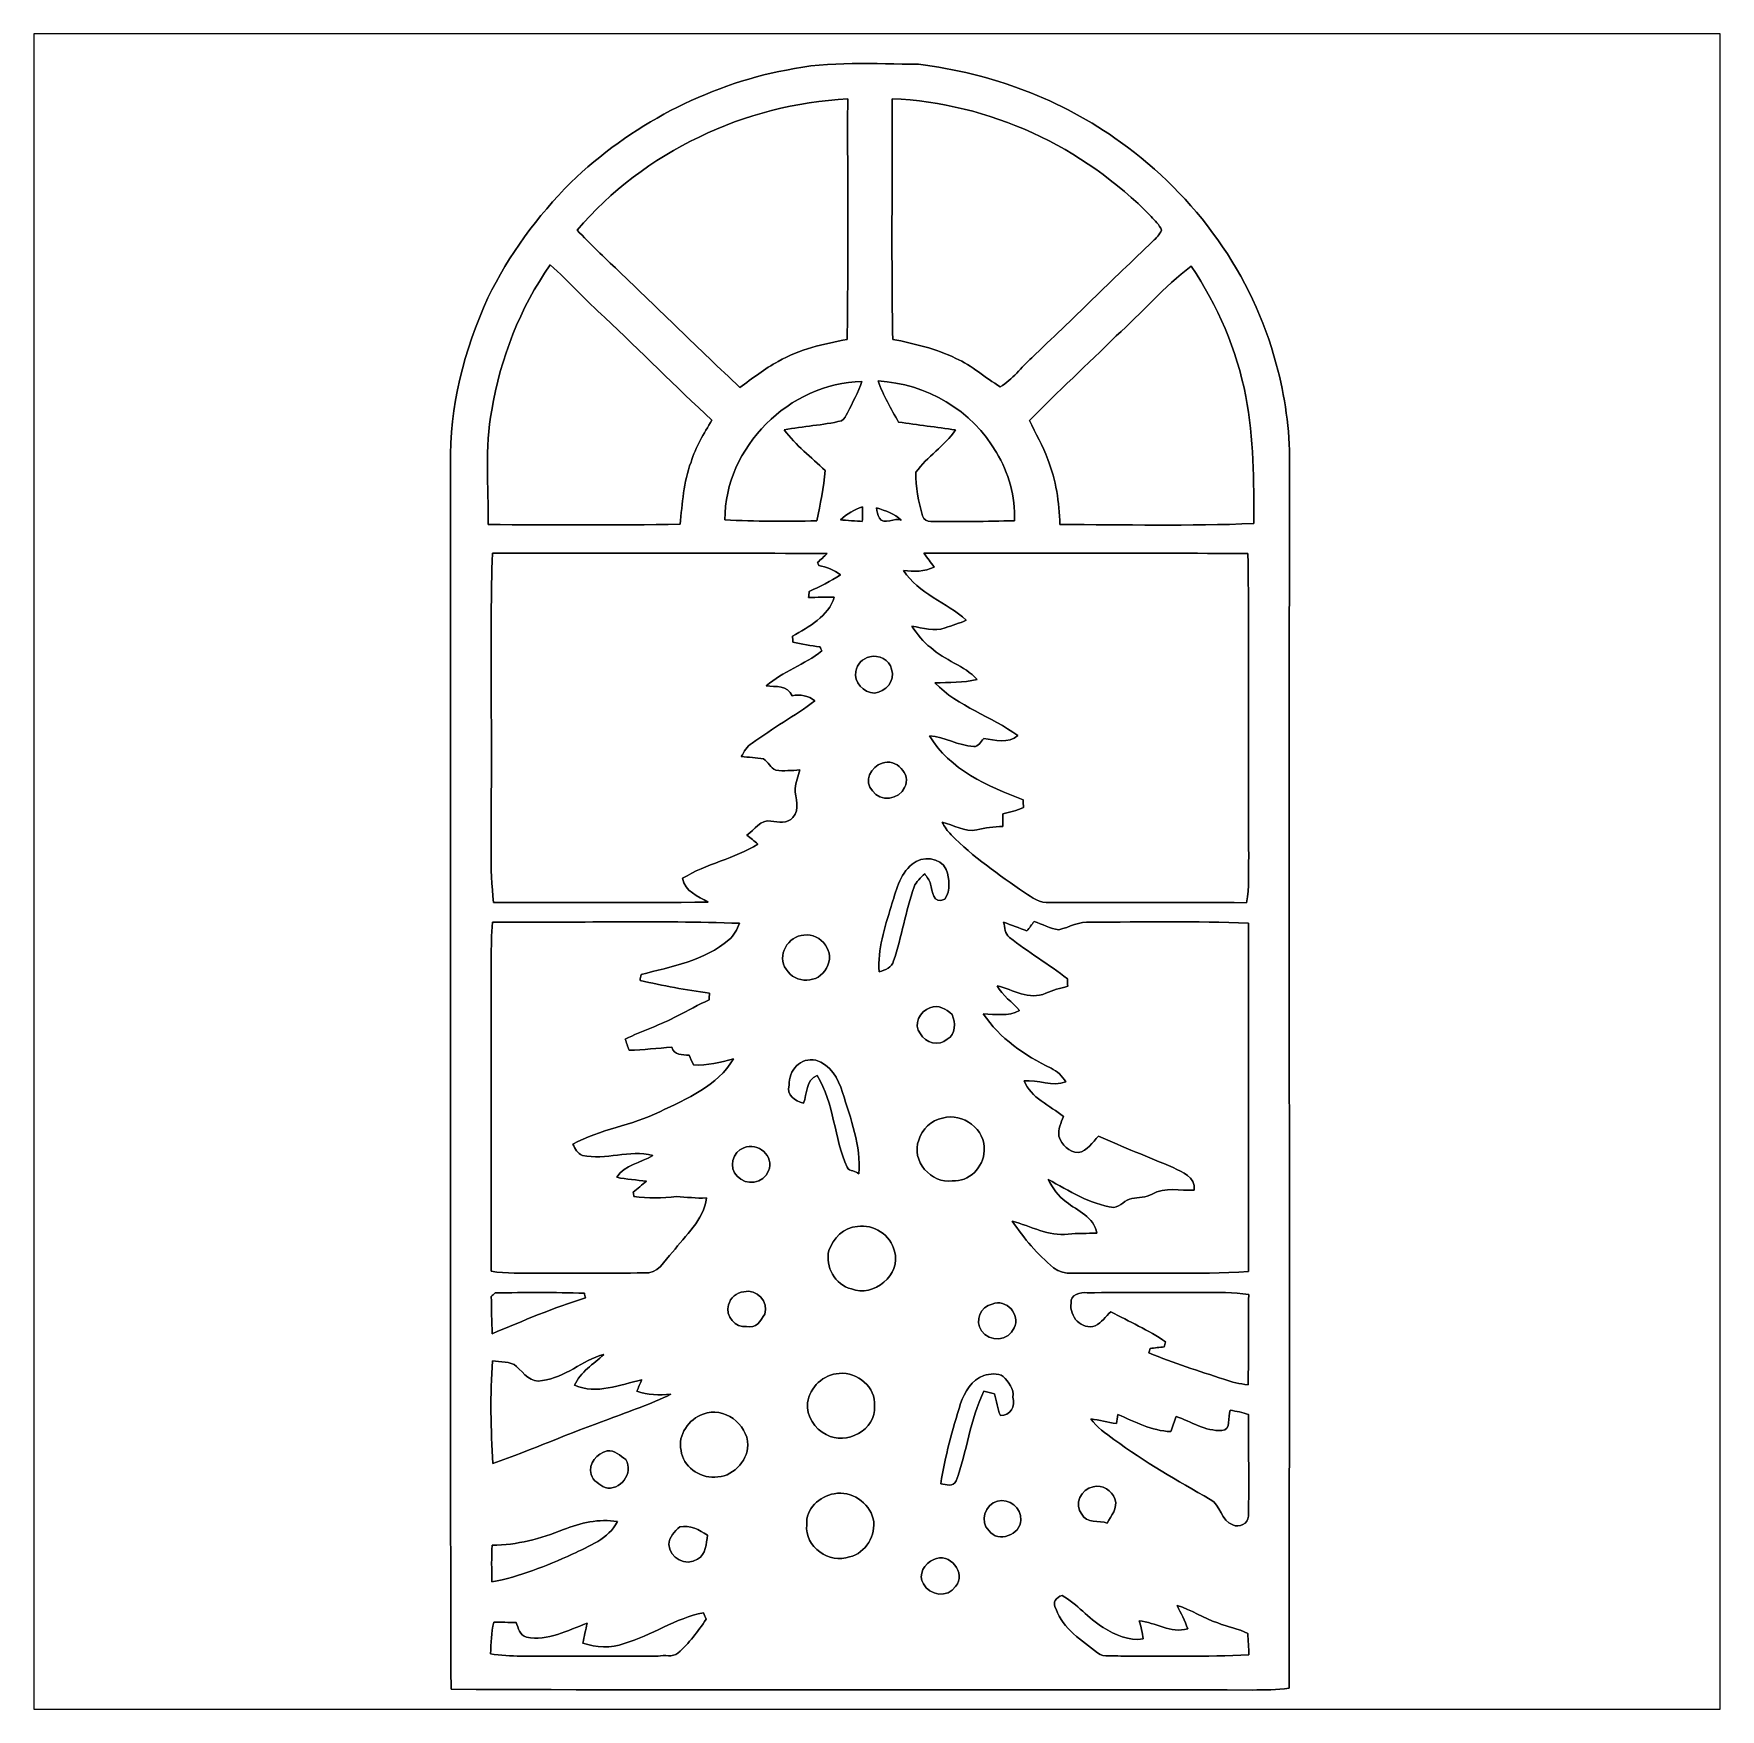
# Model space of a CAD drawing. Header units: centimetres. Extents: x -16.8 to 16.8, y -16.7 to 16.7.
import ezdxf

# ---------------------------------------------------------------- set-up
doc = ezdxf.new("R2010")
doc.units = ezdxf.units.CM
doc.header["$MEASUREMENT"] = 0
doc.layers.add('Layer 1', color=7, linetype='Continuous')

msp = doc.modelspace()

# ---------------------------------------------------------------- linework, layer by layer
at = {"layer": 'Layer 1', "color": 7}
for points, knots in [([(-16.77458, 16.66875), (-16.77458, 16.66875), (16.77458, 16.66875), (16.77458, 16.66875), (16.77458, 16.66875), (16.77458, 16.66875), (16.77458, -16.66875), (16.77458, -16.66875), (16.77458, -16.66875), (16.77458, -16.66875), (-16.77458, -16.66875), (-16.77458, -16.66875), (-16.77458, -16.66875), (-16.77458, -16.66875), (-16.77458, 16.66875), (-16.77458, 16.66875), (-16.77458, 16.66875), (-16.77458, 16.66875), (-16.77458, 16.66875), (-16.77458, 16.66875)], [0, 0, 0, 0, 0.16666667, 0.16666667, 0.16666667, 0.16666667, 0.33333333, 0.33333333, 0.33333333, 0.33333333, 0.5, 0.5, 0.5, 0.5, 0.66666667, 0.66666667, 0.66666667, 0.66666667, 1, 1, 1, 1]), ([(-1.80234, 15.94661), (-3.40995, 15.6404), (-4.91137, 14.84171), (-6.09, 13.71036), (-6.09, 13.71036), (-6.75499, 13.03479), (-7.33002, 12.26749), (-7.73959, 11.4106), (-7.73959, 11.4106), (-8.21337, 10.37414), (-8.51076, 9.24207), (-8.48536, 8.09625), (-8.48536, 8.09625), (-8.47549, -0.02611), (-8.49983, -8.14917), (-8.47302, -16.27152), (-8.47302, -16.27152), (-3.16195, -16.29586), (2.14983, -16.2687), (7.46125, -16.28528), (7.46125, -16.28528), (7.70714, -16.28105), (7.95584, -16.2874), (8.19997, -16.24753), (8.19997, -16.24753), (8.20667, -8.12271), (8.19785, 0.00564), (8.20385, 8.13153), (8.20385, 8.13153), (8.21408, 8.7944), (8.11636, 9.45621), (7.94314, 10.09509), (7.94314, 10.09509), (7.4736, 11.87238), (6.33765, 13.44824), (4.8447, 14.51151), (4.8447, 14.51151), (3.67136, 15.36806), (2.26554, 15.88311), (0.82832, 16.06091), (0.82832, 16.06091), (-0.04868, 16.06691), (-0.93804, 16.13253), (-1.80234, 15.94661)], [0, 0, 0, 0, 0.08333333, 0.08333333, 0.08333333, 0.08333333, 0.16666667, 0.16666667, 0.16666667, 0.16666667, 0.25, 0.25, 0.25, 0.25, 0.33333333, 0.33333333, 0.33333333, 0.33333333, 0.41666667, 0.41666667, 0.41666667, 0.41666667, 0.5, 0.5, 0.5, 0.5, 0.58333333, 0.58333333, 0.58333333, 0.58333333, 0.66666667, 0.66666667, 0.66666667, 0.66666667, 0.75, 0.75, 0.75, 0.75, 0.83333333, 0.83333333, 0.83333333, 0.83333333, 1, 1, 1, 1]), ([(-5.96688, 12.76174), (-4.62668, 14.31996), (-2.63208, 15.27246), (-0.58279, 15.37159), (-0.58279, 15.37159), (-0.58879, 13.77703), (-0.56727, 12.18177), (-0.59443, 10.58721), (-0.59443, 10.58721), (-1.06468, 10.49655), (-1.5427, 10.39001), (-1.96286, 10.15012), (-1.96286, 10.15012), (-2.23661, 10.00584), (-2.47615, 9.80899), (-2.72627, 9.62907), (-2.72627, 9.62907), (-3.54083, 10.39883), (-4.34093, 11.18376), (-5.14879, 11.96058), (-5.14879, 11.96058), (-5.43066, 12.21846), (-5.7023, 12.48692), (-5.96688, 12.76174)], [0, 0, 0, 0, 0.14285714, 0.14285714, 0.14285714, 0.14285714, 0.28571429, 0.28571429, 0.28571429, 0.28571429, 0.42857143, 0.42857143, 0.42857143, 0.42857143, 0.57142857, 0.57142857, 0.57142857, 0.57142857, 0.71428571, 0.71428571, 0.71428571, 0.71428571, 1, 1, 1, 1]), ([(0.30057, 15.37441), (2.23485, 15.29468), (4.10492, 14.41873), (5.45077, 13.03514), (5.45077, 13.03514), (5.52344, 12.94624), (5.62116, 12.86969), (5.66244, 12.75891), (5.66244, 12.75891), (5.61975, 12.6746), (5.55413, 12.60546), (5.48711, 12.54019), (5.48711, 12.54019), (4.6803, 11.77114), (3.88655, 10.98868), (3.07869, 10.22103), (3.07869, 10.22103), (2.86844, 10.03194), (2.6984, 9.78817), (2.45216, 9.64389), (2.45216, 9.64389), (2.15053, 9.82027), (1.89089, 10.06792), (1.56845, 10.20974), (1.56845, 10.20974), (1.17299, 10.40377), (0.74119, 10.50255), (0.31186, 10.58792), (0.31186, 10.58792), (0.2854, 12.18318), (0.30586, 13.77915), (0.30057, 15.37441)], [0, 0, 0, 0, 0.11111111, 0.11111111, 0.11111111, 0.11111111, 0.22222222, 0.22222222, 0.22222222, 0.22222222, 0.33333333, 0.33333333, 0.33333333, 0.33333333, 0.44444444, 0.44444444, 0.44444444, 0.44444444, 0.55555556, 0.55555556, 0.55555556, 0.55555556, 0.66666667, 0.66666667, 0.66666667, 0.66666667, 0.77777778, 0.77777778, 0.77777778, 0.77777778, 1, 1, 1, 1]), ([(-6.50064, 12.06888), (-6.12246, 11.73797), (-5.78908, 11.36015), (-5.41549, 11.02395), (-5.41549, 11.02395), (-4.70006, 10.34838), (-4.00685, 9.64918), (-3.28401, 8.98102), (-3.28401, 8.98102), (-3.44382, 8.71291), (-3.60751, 8.44303), (-3.69993, 8.14282), (-3.69993, 8.14282), (-3.84951, 7.74876), (-3.87103, 7.32261), (-3.91619, 6.90809), (-3.91619, 6.90809), (-5.18795, 6.88834), (-6.46007, 6.89257), (-7.73183, 6.90492), (-7.73183, 6.90492), (-7.73218, 7.66198), (-7.80415, 8.42962), (-7.66304, 9.17892), (-7.66304, 9.17892), (-7.49053, 10.21045), (-7.10318, 11.21128), (-6.50064, 12.06888)], [0, 0, 0, 0, 0.125, 0.125, 0.125, 0.125, 0.25, 0.25, 0.25, 0.25, 0.375, 0.375, 0.375, 0.375, 0.5, 0.5, 0.5, 0.5, 0.625, 0.625, 0.625, 0.625, 0.75, 0.75, 0.75, 0.75, 1, 1, 1, 1]), ([(4.76003, 10.65671), (5.26697, 11.10791), (5.70759, 11.63355), (6.25052, 12.04383), (6.25052, 12.04383), (6.77616, 11.26031), (7.15645, 10.37661), (7.33707, 9.44915), (7.33707, 9.44915), (7.49723, 8.61801), (7.49723, 7.7664), (7.49653, 6.92326), (7.49653, 6.92326), (6.21101, 6.87035), (4.92266, 6.90104), (3.63643, 6.90492), (3.63643, 6.90492), (3.63114, 7.34589), (3.556, 7.78722), (3.39831, 8.19961), (3.39831, 8.19961), (3.30659, 8.47161), (3.14925, 8.71432), (3.03107, 8.97467), (3.03107, 8.97467), (3.59445, 9.54864), (4.18959, 10.0898), (4.76003, 10.65671)], [0, 0, 0, 0, 0.125, 0.125, 0.125, 0.125, 0.25, 0.25, 0.25, 0.25, 0.375, 0.375, 0.375, 0.375, 0.5, 0.5, 0.5, 0.5, 0.625, 0.625, 0.625, 0.625, 0.75, 0.75, 0.75, 0.75, 1, 1, 1, 1]), ([(-3.02683, 6.99664), (-3.03142, 8.44585), (-1.73814, 9.72256), (-0.29916, 9.74654), (-0.29916, 9.74654), (-0.37747, 9.53206), (-0.48401, 9.32956), (-0.58596, 9.12601), (-0.58596, 9.12601), (-0.61948, 9.06956), (-0.64558, 9.00077), (-0.70626, 8.96796), (-0.70626, 8.96796), (-1.07985, 8.87377), (-1.46791, 8.86389), (-1.84432, 8.78522), (-1.84432, 8.78522), (-1.61572, 8.47654), (-1.30563, 8.24477), (-1.03293, 7.97807), (-1.03293, 7.97807), (-1.04951, 7.6394), (-1.13136, 7.3092), (-1.19874, 6.9783), (-1.19874, 6.9783), (-1.80799, 6.96172), (-2.41794, 6.9656), (-3.02683, 6.99664)], [0, 0, 0, 0, 0.125, 0.125, 0.125, 0.125, 0.25, 0.25, 0.25, 0.25, 0.375, 0.375, 0.375, 0.375, 0.5, 0.5, 0.5, 0.5, 0.625, 0.625, 0.625, 0.625, 0.75, 0.75, 0.75, 0.75, 1, 1, 1, 1]), ([(0.02117, 9.75924), (0.97508, 9.70915), (1.90147, 9.17504), (2.37419, 8.33861), (2.37419, 8.33861), (2.62396, 7.93256), (2.74955, 7.45702), (2.73368, 6.98006), (2.73368, 6.98006), (2.18017, 6.9663), (1.62666, 6.9536), (1.07386, 6.96666), (1.07386, 6.96666), (1.00048, 6.96313), (0.92392, 7.00052), (0.90346, 7.07496), (0.90346, 7.07496), (0.83114, 7.35859), (0.76659, 7.64999), (0.77117, 7.94385), (0.77117, 7.94385), (1.00259, 8.25288), (1.33809, 8.46772), (1.56245, 8.78452), (1.56245, 8.78452), (1.18533, 8.83991), (0.80751, 8.88788), (0.43074, 8.94256), (0.43074, 8.94256), (0.27587, 9.20538), (0.12488, 9.47208), (0.02117, 9.75924)], [0, 0, 0, 0, 0.11111111, 0.11111111, 0.11111111, 0.11111111, 0.22222222, 0.22222222, 0.22222222, 0.22222222, 0.33333333, 0.33333333, 0.33333333, 0.33333333, 0.44444444, 0.44444444, 0.44444444, 0.44444444, 0.55555556, 0.55555556, 0.55555556, 0.55555556, 0.66666667, 0.66666667, 0.66666667, 0.66666667, 0.77777778, 0.77777778, 0.77777778, 0.77777778, 1, 1, 1, 1]), ([(-0.72319, 6.99488), (-0.60431, 7.12082), (-0.44591, 7.19526), (-0.28751, 7.2577), (-0.28751, 7.2577), (-0.28998, 7.16033), (-0.28998, 7.06155), (-0.29245, 6.96383), (-0.29245, 6.96383), (-0.40005, 6.97159), (-0.61524, 6.98712), (-0.72319, 6.99488)], [0, 0, 0, 0, 0.25, 0.25, 0.25, 0.25, 0.5, 0.5, 0.5, 0.5, 1, 1, 1, 1]), ([(-0.01023, 7.23582), (0.1651, 7.18009), (0.34678, 7.1187), (0.48366, 6.98994), (0.48366, 6.98994), (0.36689, 7.05908), (0.12982, 6.87846), (0.04904, 7.03333), (0.04904, 7.03333), (0.00988, 7.09366), (0.00423, 7.16774), (-0.01023, 7.23582)], [0, 0, 0, 0, 0.25, 0.25, 0.25, 0.25, 0.5, 0.5, 0.5, 0.5, 1, 1, 1, 1]), ([(-7.65104, 6.33095), (-5.43101, 6.32954), (-3.21063, 6.34118), (-0.9906, 6.32495), (-0.9906, 6.32495), (-1.05445, 6.26533), (-1.12007, 6.20712), (-1.18463, 6.14821), (-1.18463, 6.14821), (-1.17863, 6.13339), (-1.16628, 6.10376), (-1.16029, 6.0893), (-1.16029, 6.0893), (-1.00224, 6.06143), (-0.85161, 6.00075), (-0.72355, 5.90409), (-0.72355, 5.90409), (-0.92463, 5.77956), (-1.13206, 5.66561), (-1.34938, 5.57248), (-1.34938, 5.57248), (-1.35361, 5.53226), (-1.35749, 5.49204), (-1.36137, 5.45147), (-1.36137, 5.45147), (-1.19133, 5.45465), (-1.01988, 5.45782), (-0.84949, 5.461), (-0.84949, 5.461), (-0.9652, 5.07224), (-1.35749, 4.87327), (-1.68063, 4.67924), (-1.68063, 4.67924), (-1.67887, 4.65032), (-1.67499, 4.59246), (-1.67323, 4.56353), (-1.67323, 4.56353), (-1.49543, 4.52296), (-1.31586, 4.49157), (-1.13453, 4.46864), (-1.13453, 4.46864), (-1.12571, 4.44853), (-1.10808, 4.40831), (-1.09926, 4.3882), (-1.09926, 4.3882), (-1.43933, 4.11339), (-1.87572, 3.98498), (-2.20169, 3.69358), (-2.20169, 3.69358), (-2.0193, 3.67383), (-1.77236, 3.70664), (-1.68804, 3.49603), (-1.68804, 3.49603), (-1.52682, 3.53378), (-1.36454, 3.49814), (-1.23402, 3.39584), (-1.23402, 3.39584), (-1.63513, 3.0921), (-2.07998, 2.85221), (-2.48356, 2.55164), (-2.48356, 2.55164), (-2.58798, 2.49273), (-2.64654, 2.38866), (-2.69875, 2.286), (-2.69875, 2.286), (-2.5527, 2.26871), (-2.40348, 2.27118), (-2.25954, 2.23979), (-2.25954, 2.23979), (-2.16429, 2.17981), (-2.11949, 2.05987), (-2.01366, 2.01295), (-2.01366, 2.01295), (-1.85385, 1.99496), (-1.69404, 2.01083), (-1.53423, 2.02036), (-1.53423, 2.02036), (-1.56951, 1.89865), (-1.61713, 1.77871), (-1.63089, 1.65206), (-1.63089, 1.65206), (-1.62525, 1.45979), (-1.52294, 1.23472), (-1.67464, 1.07527), (-1.67464, 1.07527), (-1.77871, 0.94051), (-1.96427, 0.99236), (-2.11173, 0.99871), (-2.11173, 0.99871), (-2.31599, 1.0474), (-2.43946, 0.82797), (-2.58692, 0.72214), (-2.58692, 0.72214), (-2.51531, 0.66252), (-2.44193, 0.60501), (-2.36961, 0.5461), (-2.36961, 0.5461), (-2.83492, 0.25012), (-3.3976, 0.15663), (-3.86609, -0.13582), (-3.86609, -0.13582), (-3.82305, -0.39793), (-3.56059, -0.49248), (-3.3588, -0.60889), (-3.3588, -0.60889), (-4.78155, -0.62794), (-6.20395, -0.61136), (-7.6267, -0.61877), (-7.6267, -0.61877), (-7.70819, 0.06068), (-7.66445, 0.74648), (-7.67327, 1.42875), (-7.67327, 1.42875), (-7.65845, 3.06282), (-7.70184, 4.69759), (-7.65104, 6.33095)], [0, 0, 0, 0, 0.03333333, 0.03333333, 0.03333333, 0.03333333, 0.06666667, 0.06666667, 0.06666667, 0.06666667, 0.1, 0.1, 0.1, 0.1, 0.13333333, 0.13333333, 0.13333333, 0.13333333, 0.16666667, 0.16666667, 0.16666667, 0.16666667, 0.2, 0.2, 0.2, 0.2, 0.23333333, 0.23333333, 0.23333333, 0.23333333, 0.26666667, 0.26666667, 0.26666667, 0.26666667, 0.3, 0.3, 0.3, 0.3, 0.33333333, 0.33333333, 0.33333333, 0.33333333, 0.36666667, 0.36666667, 0.36666667, 0.36666667, 0.4, 0.4, 0.4, 0.4, 0.43333333, 0.43333333, 0.43333333, 0.43333333, 0.46666667, 0.46666667, 0.46666667, 0.46666667, 0.5, 0.5, 0.5, 0.5, 0.53333333, 0.53333333, 0.53333333, 0.53333333, 0.56666667, 0.56666667, 0.56666667, 0.56666667, 0.6, 0.6, 0.6, 0.6, 0.63333333, 0.63333333, 0.63333333, 0.63333333, 0.66666667, 0.66666667, 0.66666667, 0.66666667, 0.7, 0.7, 0.7, 0.7, 0.73333333, 0.73333333, 0.73333333, 0.73333333, 0.76666667, 0.76666667, 0.76666667, 0.76666667, 0.8, 0.8, 0.8, 0.8, 0.83333333, 0.83333333, 0.83333333, 0.83333333, 0.86666667, 0.86666667, 0.86666667, 0.86666667, 0.9, 0.9, 0.9, 0.9, 0.93333333, 0.93333333, 0.93333333, 0.93333333, 1, 1, 1, 1]), ([(0.9338, 6.3313), (3.08222, 6.32848), (5.23099, 6.34259), (7.37941, 6.32425), (7.37941, 6.32425), (7.40692, 4.31624), (7.38011, 2.30787), (7.39352, 0.29986), (7.39352, 0.29986), (7.38505, -0.006), (7.4108, -0.31785), (7.35012, -0.62018), (7.35012, -0.62018), (6.04591, -0.60889), (4.74204, -0.62759), (3.43817, -0.61454), (3.43817, -0.61454), (3.24026, -0.64911), (3.08928, -0.50941), (2.93194, -0.42051), (2.93194, -0.42051), (2.42394, -0.06562), (1.91064, 0.29104), (1.47285, 0.73272), (1.47285, 0.73272), (1.39876, 0.80328), (1.34303, 0.88935), (1.29469, 0.97861), (1.29469, 0.97861), (1.52717, 0.93627), (1.73567, 0.77082), (1.98332, 0.83009), (1.98332, 0.83009), (2.15371, 0.8696), (2.32657, 0.88935), (2.50155, 0.89641), (2.50155, 0.89641), (2.50331, 0.98037), (2.50261, 1.06398), (2.50261, 1.14794), (2.50261, 1.14794), (2.64336, 1.17793), (2.78412, 1.21356), (2.91606, 1.27247), (2.91606, 1.27247), (2.91218, 1.32292), (2.90865, 1.37301), (2.90513, 1.42311), (2.90513, 1.42311), (2.2038, 1.70004), (1.44463, 2.02494), (1.04387, 2.70051), (1.04387, 2.70051), (1.34973, 2.68111), (1.61607, 2.50119), (1.92299, 2.48814), (1.92299, 2.48814), (2.02036, 2.47862), (2.0634, 2.58551), (2.12266, 2.64336), (2.12266, 2.64336), (2.35021, 2.61726), (2.60809, 2.54106), (2.80211, 2.70581), (2.80211, 2.70581), (2.27471, 3.08892), (1.61607, 3.2766), (1.15147, 3.75179), (1.15147, 3.75179), (1.43122, 3.76696), (1.71697, 3.75214), (1.99108, 3.82023), (1.99108, 3.82023), (1.73814, 4.10316), (1.34408, 4.19735), (1.06786, 4.45382), (1.06786, 4.45382), (0.91616, 4.56847), (0.80186, 4.72334), (0.69568, 4.87892), (0.69568, 4.87892), (0.91122, 4.8514), (1.14018, 4.76144), (1.3529, 4.84752), (1.3529, 4.84752), (1.49401, 4.89691), (1.63795, 4.93924), (1.77518, 4.99851), (1.77518, 4.99851), (1.38289, 5.35799), (0.82903, 5.52379), (0.52811, 5.9884), (0.52811, 5.9884), (0.73201, 5.96618), (0.94721, 5.95948), (1.13418, 6.05755), (1.13418, 6.05755), (1.06856, 6.14962), (1.00224, 6.24099), (0.9338, 6.3313)], [0, 0, 0, 0, 0.03846154, 0.03846154, 0.03846154, 0.03846154, 0.07692308, 0.07692308, 0.07692308, 0.07692308, 0.11538462, 0.11538462, 0.11538462, 0.11538462, 0.15384615, 0.15384615, 0.15384615, 0.15384615, 0.19230769, 0.19230769, 0.19230769, 0.19230769, 0.23076923, 0.23076923, 0.23076923, 0.23076923, 0.26923077, 0.26923077, 0.26923077, 0.26923077, 0.30769231, 0.30769231, 0.30769231, 0.30769231, 0.34615385, 0.34615385, 0.34615385, 0.34615385, 0.38461538, 0.38461538, 0.38461538, 0.38461538, 0.42307692, 0.42307692, 0.42307692, 0.42307692, 0.46153846, 0.46153846, 0.46153846, 0.46153846, 0.5, 0.5, 0.5, 0.5, 0.53846154, 0.53846154, 0.53846154, 0.53846154, 0.57692308, 0.57692308, 0.57692308, 0.57692308, 0.61538462, 0.61538462, 0.61538462, 0.61538462, 0.65384615, 0.65384615, 0.65384615, 0.65384615, 0.69230769, 0.69230769, 0.69230769, 0.69230769, 0.73076923, 0.73076923, 0.73076923, 0.73076923, 0.76923077, 0.76923077, 0.76923077, 0.76923077, 0.80769231, 0.80769231, 0.80769231, 0.80769231, 0.84615385, 0.84615385, 0.84615385, 0.84615385, 0.88461538, 0.88461538, 0.88461538, 0.88461538, 0.92307692, 0.92307692, 0.92307692, 0.92307692, 1, 1, 1, 1]), ([(-0.14323, 4.26896), (0.02928, 4.32259), (0.25788, 4.21111), (0.2861, 4.02484), (0.2861, 4.02484), (0.37959, 3.78954), (0.16581, 3.57505), (-0.05292, 3.54824), (-0.05292, 3.54824), (-0.26388, 3.55706), (-0.4699, 3.76484), (-0.42333, 3.9818), (-0.42333, 3.9818), (-0.39652, 4.12221), (-0.28646, 4.24356), (-0.14323, 4.26896)], [0, 0, 0, 0, 0.2, 0.2, 0.2, 0.2, 0.4, 0.4, 0.4, 0.4, 0.6, 0.6, 0.6, 0.6, 1, 1, 1, 1]), ([(0.10266, 2.15653), (0.37183, 2.26272), (0.69497, 1.93393), (0.54963, 1.67358), (0.54963, 1.67358), (0.45861, 1.42628), (0.04868, 1.37936), (-0.08784, 1.60514), (-0.08784, 1.60514), (-0.28681, 1.79211), (-0.11113, 2.08809), (0.10266, 2.15653)], [0, 0, 0, 0, 0.25, 0.25, 0.25, 0.25, 0.5, 0.5, 0.5, 0.5, 1, 1, 1, 1]), ([(0.70062, 0.1457), (0.89888, 0.31468), (1.25271, 0.29034), (1.3776, 0.03986), (1.3776, 0.03986), (1.44357, -0.14676), (1.46368, -0.37394), (1.35255, -0.54751), (1.35255, -0.54751), (1.1049, -0.66393), (1.10843, -0.3877), (1.06468, -0.25012), (1.06468, -0.25012), (1.0474, -0.1718), (0.99272, -0.11042), (0.94862, -0.04657), (0.94862, -0.04657), (0.8703, -0.12559), (0.77893, -0.20003), (0.7366, -0.30621), (0.7366, -0.30621), (0.57291, -0.78916), (0.49071, -1.2954), (0.33126, -1.77941), (0.33126, -1.77941), (0.29704, -1.90818), (0.16192, -1.96462), (0.0441, -1.9939), (0.0441, -1.9939), (0.00741, -1.54693), (0.15699, -1.12042), (0.27869, -0.69779), (0.27869, -0.69779), (0.37818, -0.40252), (0.44274, -0.05962), (0.70062, 0.1457)], [0, 0, 0, 0, 0.1, 0.1, 0.1, 0.1, 0.2, 0.2, 0.2, 0.2, 0.3, 0.3, 0.3, 0.3, 0.4, 0.4, 0.4, 0.4, 0.5, 0.5, 0.5, 0.5, 0.6, 0.6, 0.6, 0.6, 0.7, 0.7, 0.7, 0.7, 0.8, 0.8, 0.8, 0.8, 1, 1, 1, 1]), ([(-7.64575, -1.00683), (-6.00957, -1.02059), (-4.37162, -0.97155), (-2.7365, -1.03117), (-2.7365, -1.03117), (-2.78483, -1.15147), (-2.84233, -1.27459), (-2.94499, -1.35855), (-2.94499, -1.35855), (-3.43218, -1.77765), (-4.09222, -1.88948), (-4.693, -2.0507), (-4.693, -2.0507), (-4.69971, -2.0888), (-4.70641, -2.12725), (-4.71276, -2.16606), (-4.71276, -2.16606), (-4.25838, -2.27718), (-3.79695, -2.35232), (-3.33481, -2.42182), (-3.33481, -2.42182), (-3.33516, -2.46521), (-3.33551, -2.5086), (-3.33587, -2.55235), (-3.33587, -2.55235), (-3.55106, -2.65113), (-3.75885, -2.76578), (-3.96946, -2.87408), (-3.96946, -2.87408), (-4.30389, -3.05294), (-4.66831, -3.16583), (-5.00803, -3.33446), (-5.00803, -3.33446), (-4.98369, -3.40819), (-4.95794, -3.48156), (-4.93078, -3.55459), (-4.93078, -3.55459), (-4.64714, -3.55), (-4.36527, -3.5179), (-4.08305, -3.49321), (-4.08305, -3.49321), (-4.04072, -3.66466), (-3.86574, -3.63926), (-3.73874, -3.65689), (-3.73874, -3.65689), (-3.70981, -3.71969), (-3.68018, -3.78248), (-3.65019, -3.84528), (-3.65019, -3.84528), (-3.37855, -3.86997), (-3.11538, -3.79236), (-2.85468, -3.72921), (-2.85468, -3.72921), (-3.17676, -4.26508), (-3.78143, -4.52085), (-4.32118, -4.78049), (-4.32118, -4.78049), (-4.87539, -5.05742), (-5.50898, -5.12339), (-6.0519, -5.42537), (-6.0519, -5.42537), (-6.00287, -5.50792), (-5.96512, -5.62081), (-5.86034, -5.64727), (-5.86034, -5.64727), (-5.39574, -5.7531), (-4.92513, -5.52909), (-4.46088, -5.64938), (-4.46088, -5.64938), (-4.69194, -5.80355), (-5.0232, -5.82648), (-5.1749, -6.08259), (-5.1749, -6.08259), (-4.98122, -6.13022), (-4.7812, -6.1341), (-4.58435, -6.16338), (-4.58435, -6.16338), (-4.67113, -6.2357), (-4.75933, -6.30626), (-4.84752, -6.37716), (-4.84752, -6.37716), (-4.84434, -6.39974), (-4.83764, -6.4449), (-4.83447, -6.46748), (-4.83447, -6.46748), (-4.55436, -6.50522), (-4.27214, -6.49605), (-3.99168, -6.46783), (-3.99168, -6.46783), (-3.79271, -6.47629), (-3.5941, -6.50663), (-3.39408, -6.49534), (-3.39408, -6.49534), (-3.44488, -6.93843), (-3.81423, -7.23794), (-4.06541, -7.5759), (-4.06541, -7.5759), (-4.22769, -7.7403), (-4.35857, -8.02711), (-4.63868, -7.98477), (-4.63868, -7.98477), (-5.34423, -8.00523), (-6.05014, -7.98407), (-6.75569, -7.99324), (-6.75569, -7.99324), (-7.06226, -7.98442), (-7.37341, -8.01053), (-7.67574, -7.94985), (-7.67574, -7.94985), (-7.66939, -5.88186), (-7.67433, -3.81388), (-7.67397, -1.74625), (-7.67397, -1.74625), (-7.6708, -1.49931), (-7.67292, -1.25236), (-7.64575, -1.00683)], [0, 0, 0, 0, 0.03333333, 0.03333333, 0.03333333, 0.03333333, 0.06666667, 0.06666667, 0.06666667, 0.06666667, 0.1, 0.1, 0.1, 0.1, 0.13333333, 0.13333333, 0.13333333, 0.13333333, 0.16666667, 0.16666667, 0.16666667, 0.16666667, 0.2, 0.2, 0.2, 0.2, 0.23333333, 0.23333333, 0.23333333, 0.23333333, 0.26666667, 0.26666667, 0.26666667, 0.26666667, 0.3, 0.3, 0.3, 0.3, 0.33333333, 0.33333333, 0.33333333, 0.33333333, 0.36666667, 0.36666667, 0.36666667, 0.36666667, 0.4, 0.4, 0.4, 0.4, 0.43333333, 0.43333333, 0.43333333, 0.43333333, 0.46666667, 0.46666667, 0.46666667, 0.46666667, 0.5, 0.5, 0.5, 0.5, 0.53333333, 0.53333333, 0.53333333, 0.53333333, 0.56666667, 0.56666667, 0.56666667, 0.56666667, 0.6, 0.6, 0.6, 0.6, 0.63333333, 0.63333333, 0.63333333, 0.63333333, 0.66666667, 0.66666667, 0.66666667, 0.66666667, 0.7, 0.7, 0.7, 0.7, 0.73333333, 0.73333333, 0.73333333, 0.73333333, 0.76666667, 0.76666667, 0.76666667, 0.76666667, 0.8, 0.8, 0.8, 0.8, 0.83333333, 0.83333333, 0.83333333, 0.83333333, 0.86666667, 0.86666667, 0.86666667, 0.86666667, 0.9, 0.9, 0.9, 0.9, 0.93333333, 0.93333333, 0.93333333, 0.93333333, 1, 1, 1, 1]), ([(2.51919, -1.0093), (2.67476, -1.06433), (2.82857, -1.12607), (2.98379, -1.18286), (2.98379, -1.18286), (3.03213, -1.12007), (3.07904, -1.05622), (3.12632, -0.99236), (3.12632, -0.99236), (3.2893, -1.0481), (3.44452, -1.13841), (3.61774, -1.15817), (3.61774, -1.15817), (3.8287, -1.10984), (4.02308, -0.98531), (4.24956, -1.00824), (4.24956, -1.00824), (5.2959, -1.00612), (6.3433, -0.98566), (7.38928, -1.02729), (7.38928, -1.02729), (7.39211, -3.33834), (7.39105, -5.64938), (7.38964, -7.96043), (7.38964, -7.96043), (6.35635, -8.02217), (5.32059, -7.97525), (4.28625, -7.99465), (4.28625, -7.99465), (4.0319, -7.96925), (3.72957, -8.0578), (3.51226, -7.88353), (3.51226, -7.88353), (3.19334, -7.61929), (2.92276, -7.30074), (2.69064, -6.95889), (2.69064, -6.95889), (3.06105, -7.05132), (3.4096, -7.26264), (3.804, -7.21748), (3.804, -7.21748), (3.99203, -7.19561), (4.18112, -7.20231), (4.37021, -7.19631), (4.37021, -7.19631), (4.32435, -6.86858), (3.98498, -6.75816), (3.76379, -6.57119), (3.76379, -6.57119), (3.60151, -6.46183), (3.49426, -6.29567), (3.40289, -6.1274), (3.40289, -6.1274), (3.82129, -6.34859), (4.2291, -6.62199), (4.71064, -6.68267), (4.71064, -6.68267), (4.85105, -6.6735), (4.93254, -6.52745), (5.06871, -6.50381), (5.06871, -6.50381), (5.20418, -6.48264), (5.34952, -6.49429), (5.47123, -6.41844), (5.47123, -6.41844), (5.72699, -6.26498), (6.03462, -6.36411), (6.3119, -6.3373), (6.3119, -6.3373), (6.3373, -6.07377), (6.07554, -5.9817), (5.88821, -5.89245), (5.88821, -5.89245), (5.39609, -5.67761), (4.89409, -5.48711), (4.40584, -5.26344), (4.40584, -5.26344), (4.28766, -5.38692), (4.18606, -5.56295), (4.00297, -5.59223), (4.00297, -5.59223), (3.81917, -5.59223), (3.67171, -5.43278), (3.61597, -5.26909), (3.61597, -5.26909), (3.60574, -5.12763), (3.65584, -4.99745), (3.71158, -4.87221), (3.71158, -4.87221), (3.435, -4.65772), (3.06529, -4.50391), (2.92453, -4.16207), (2.92453, -4.16207), (3.20428, -4.14373), (3.48474, -4.28625), (3.75885, -4.185), (3.75885, -4.185), (3.68476, -4.0707), (3.58634, -3.97157), (3.46146, -3.91442), (3.46146, -3.91442), (2.93758, -3.66219), (2.44193, -3.31717), (2.11102, -2.83069), (2.11102, -2.83069), (2.35514, -2.84162), (2.60985, -2.88854), (2.83669, -2.76578), (2.83669, -2.76578), (2.68993, -2.59856), (2.49978, -2.46944), (2.3876, -2.27401), (2.3876, -2.27401), (2.70792, -2.34774), (3.02648, -2.57104), (3.36021, -2.42252), (3.36021, -2.42252), (3.49744, -2.35585), (3.64702, -2.32516), (3.79342, -2.28424), (3.79342, -2.28424), (3.79236, -2.23414), (3.7913, -2.18475), (3.7906, -2.13536), (3.7906, -2.13536), (3.41524, -1.8475), (3.00637, -1.6062), (2.63701, -1.31057), (2.63701, -1.31057), (2.54176, -1.24248), (2.54141, -1.11196), (2.51919, -1.0093)], [0, 0, 0, 0, 0.02941176, 0.02941176, 0.02941176, 0.02941176, 0.05882353, 0.05882353, 0.05882353, 0.05882353, 0.08823529, 0.08823529, 0.08823529, 0.08823529, 0.11764706, 0.11764706, 0.11764706, 0.11764706, 0.14705882, 0.14705882, 0.14705882, 0.14705882, 0.17647059, 0.17647059, 0.17647059, 0.17647059, 0.20588235, 0.20588235, 0.20588235, 0.20588235, 0.23529412, 0.23529412, 0.23529412, 0.23529412, 0.26470588, 0.26470588, 0.26470588, 0.26470588, 0.29411765, 0.29411765, 0.29411765, 0.29411765, 0.32352941, 0.32352941, 0.32352941, 0.32352941, 0.35294118, 0.35294118, 0.35294118, 0.35294118, 0.38235294, 0.38235294, 0.38235294, 0.38235294, 0.41176471, 0.41176471, 0.41176471, 0.41176471, 0.44117647, 0.44117647, 0.44117647, 0.44117647, 0.47058824, 0.47058824, 0.47058824, 0.47058824, 0.5, 0.5, 0.5, 0.5, 0.52941176, 0.52941176, 0.52941176, 0.52941176, 0.55882353, 0.55882353, 0.55882353, 0.55882353, 0.58823529, 0.58823529, 0.58823529, 0.58823529, 0.61764706, 0.61764706, 0.61764706, 0.61764706, 0.64705882, 0.64705882, 0.64705882, 0.64705882, 0.67647059, 0.67647059, 0.67647059, 0.67647059, 0.70588235, 0.70588235, 0.70588235, 0.70588235, 0.73529412, 0.73529412, 0.73529412, 0.73529412, 0.76470588, 0.76470588, 0.76470588, 0.76470588, 0.79411765, 0.79411765, 0.79411765, 0.79411765, 0.82352941, 0.82352941, 0.82352941, 0.82352941, 0.85294118, 0.85294118, 0.85294118, 0.85294118, 0.88235294, 0.88235294, 0.88235294, 0.88235294, 0.91176471, 0.91176471, 0.91176471, 0.91176471, 0.94117647, 0.94117647, 0.94117647, 0.94117647, 1, 1, 1, 1]), ([(-1.45239, -1.26683), (-1.10843, -1.21179), (-0.81209, -1.6256), (-1.00612, -1.92193), (-1.00612, -1.92193), (-1.1624, -2.23555), (-1.62842, -2.24049), (-1.80411, -1.94592), (-1.80411, -1.94592), (-2.0066, -1.68169), (-1.76706, -1.27741), (-1.45239, -1.26683)], [0, 0, 0, 0, 0.25, 0.25, 0.25, 0.25, 0.5, 0.5, 0.5, 0.5, 1, 1, 1, 1]), ([(1.0541, -2.71039), (1.22237, -2.64266), (1.37548, -2.73473), (1.4926, -2.84656), (1.4926, -2.84656), (1.56351, -3.00284), (1.57551, -3.24379), (1.39453, -3.33375), (1.39453, -3.33375), (1.24248, -3.48756), (0.95356, -3.41559), (0.86431, -3.22792), (0.86431, -3.22792), (0.70485, -3.04694), (0.85866, -2.77918), (1.0541, -2.71039)], [0, 0, 0, 0, 0.2, 0.2, 0.2, 0.2, 0.4, 0.4, 0.4, 0.4, 0.6, 0.6, 0.6, 0.6, 1, 1, 1, 1]), ([(-1.74696, -4.25062), (-1.76318, -3.96452), (-1.51694, -3.68582), (-1.21744, -3.75603), (-1.21744, -3.75603), (-0.92534, -3.83187), (-0.77153, -4.12785), (-0.68686, -4.3942), (-0.68686, -4.3942), (-0.52352, -4.91949), (-0.31891, -5.45677), (-0.35948, -6.01627), (-0.35948, -6.01627), (-0.42263, -5.94607), (-0.55069, -5.97641), (-0.59126, -5.88398), (-0.59126, -5.88398), (-0.85937, -5.30119), (-0.84561, -4.61363), (-1.19027, -4.06153), (-1.19027, -4.06153), (-1.42346, -4.14338), (-1.38007, -4.42031), (-1.46509, -4.60869), (-1.46509, -4.60869), (-1.62878, -4.57376), (-1.80552, -4.44818), (-1.74696, -4.25062)], [0, 0, 0, 0, 0.125, 0.125, 0.125, 0.125, 0.25, 0.25, 0.25, 0.25, 0.375, 0.375, 0.375, 0.375, 0.5, 0.5, 0.5, 0.5, 0.625, 0.625, 0.625, 0.625, 0.75, 0.75, 0.75, 0.75, 1, 1, 1, 1]), ([(1.30387, -4.90714), (1.70886, -4.78578), (2.16535, -5.13397), (2.13113, -5.55766), (2.13113, -5.55766), (2.12478, -5.87939), (1.8288, -6.18102), (1.49789, -6.15632), (1.49789, -6.15632), (1.08021, -6.22018), (0.67028, -5.74957), (0.83114, -5.34529), (0.83114, -5.34529), (0.89429, -5.12868), (1.08021, -4.94806), (1.30387, -4.90714)], [0, 0, 0, 0, 0.2, 0.2, 0.2, 0.2, 0.4, 0.4, 0.4, 0.4, 0.6, 0.6, 0.6, 0.6, 1, 1, 1, 1]), ([(-2.64971, -5.49875), (-2.37208, -5.37633), (-2.03482, -5.66667), (-2.15618, -5.9563), (-2.15618, -5.9563), (-2.24931, -6.20501), (-2.61408, -6.26392), (-2.78024, -6.06072), (-2.78024, -6.06072), (-2.96086, -5.90691), (-2.86808, -5.56472), (-2.64971, -5.49875)], [0, 0, 0, 0, 0.25, 0.25, 0.25, 0.25, 0.5, 0.5, 0.5, 0.5, 1, 1, 1, 1]), ([(-0.39088, -7.0612), (-0.06914, -7.00934), (0.27552, -7.23688), (0.34749, -7.55509), (0.34749, -7.55509), (0.49107, -8.02393), (-0.06914, -8.48678), (-0.51047, -8.30545), (-0.51047, -8.30545), (-0.83679, -8.22501), (-1.03434, -7.86377), (-0.95885, -7.54239), (-0.95885, -7.54239), (-0.87418, -7.29544), (-0.66181, -7.07708), (-0.39088, -7.0612)], [0, 0, 0, 0, 0.2, 0.2, 0.2, 0.2, 0.4, 0.4, 0.4, 0.4, 0.6, 0.6, 0.6, 0.6, 1, 1, 1, 1]), ([(-7.59354, -8.38306), (-7.00264, -8.37636), (-6.41138, -8.37283), (-5.82048, -8.38976), (-5.82048, -8.38976), (-5.81519, -8.41304), (-5.80461, -8.45996), (-5.79931, -8.48325), (-5.79931, -8.48325), (-6.43361, -8.67692), (-7.04286, -8.94221), (-7.65422, -9.19621), (-7.65422, -9.19621), (-7.66445, -8.94962), (-7.66974, -8.70338), (-7.67256, -8.45749), (-7.67256, -8.45749), (-7.64611, -8.43245), (-7.62, -8.40775), (-7.59354, -8.38306)], [0, 0, 0, 0, 0.16666667, 0.16666667, 0.16666667, 0.16666667, 0.33333333, 0.33333333, 0.33333333, 0.33333333, 0.5, 0.5, 0.5, 0.5, 0.66666667, 0.66666667, 0.66666667, 0.66666667, 1, 1, 1, 1]), ([(-2.64936, -8.36119), (-2.39854, -8.29169), (-2.14454, -8.56721), (-2.23344, -8.80604), (-2.23344, -8.80604), (-2.30434, -8.9341), (-2.41335, -9.10802), (-2.59362, -9.04981), (-2.59362, -9.04981), (-2.81305, -9.10167), (-3.02507, -8.8332), (-2.95204, -8.62401), (-2.95204, -8.62401), (-2.92523, -8.48007), (-2.78941, -8.37918), (-2.64936, -8.36119)], [0, 0, 0, 0, 0.2, 0.2, 0.2, 0.2, 0.4, 0.4, 0.4, 0.4, 0.6, 0.6, 0.6, 0.6, 1, 1, 1, 1]), ([(3.86045, -8.58802), (3.83399, -8.42116), (4.05518, -8.36154), (4.18006, -8.38376), (4.18006, -8.38376), (4.94418, -8.36366), (5.709, -8.38553), (6.47347, -8.37565), (6.47347, -8.37565), (6.77933, -8.38341), (7.09119, -8.35836), (7.39387, -8.41904), (7.39387, -8.41904), (7.38646, -9.01735), (7.40092, -9.61602), (7.38046, -10.21468), (7.38046, -10.21468), (7.21642, -10.19316), (7.05485, -10.15894), (6.89892, -10.1032), (6.89892, -10.1032), (6.39904, -9.93916), (5.89668, -9.77971), (5.41055, -9.57827), (5.41055, -9.57827), (5.4162, -9.5564), (5.42749, -9.51265), (5.43313, -9.49078), (5.43313, -9.49078), (5.5245, -9.47737), (5.62046, -9.46997), (5.71359, -9.45868), (5.71359, -9.45868), (5.72064, -9.43398), (5.7344, -9.38459), (5.74111, -9.3599), (5.74111, -9.3599), (5.39785, -9.12495), (5.01721, -8.95209), (4.64961, -8.75982), (4.64961, -8.75982), (4.54625, -8.84908), (4.47111, -8.97996), (4.34199, -9.0364), (4.34199, -9.0364), (4.07176, -9.13589), (3.81847, -8.84767), (3.86045, -8.58802)], [0, 0, 0, 0, 0.07692308, 0.07692308, 0.07692308, 0.07692308, 0.15384615, 0.15384615, 0.15384615, 0.15384615, 0.23076923, 0.23076923, 0.23076923, 0.23076923, 0.30769231, 0.30769231, 0.30769231, 0.30769231, 0.38461538, 0.38461538, 0.38461538, 0.38461538, 0.46153846, 0.46153846, 0.46153846, 0.46153846, 0.53846154, 0.53846154, 0.53846154, 0.53846154, 0.61538462, 0.61538462, 0.61538462, 0.61538462, 0.69230769, 0.69230769, 0.69230769, 0.69230769, 0.76923077, 0.76923077, 0.76923077, 0.76923077, 0.84615385, 0.84615385, 0.84615385, 0.84615385, 1, 1, 1, 1]), ([(2.29059, -8.60637), (2.56646, -8.48924), (2.86844, -8.82227), (2.72944, -9.07874), (2.72944, -9.07874), (2.62714, -9.34896), (2.23344, -9.36872), (2.08033, -9.1373), (2.08033, -9.1373), (1.93922, -8.94503), (2.06022, -8.64658), (2.29059, -8.60637)], [0, 0, 0, 0, 0.25, 0.25, 0.25, 0.25, 0.5, 0.5, 0.5, 0.5, 1, 1, 1, 1]), ([(-6.65551, -10.12684), (-6.20466, -10.07674), (-5.86705, -9.72397), (-5.43595, -9.60896), (-5.43595, -9.60896), (-5.63563, -9.80616), (-5.89774, -9.95327), (-6.01627, -10.21927), (-6.01627, -10.21927), (-5.57848, -10.41647), (-5.11422, -10.20763), (-4.67889, -10.11273), (-4.67889, -10.11273), (-4.71064, -10.18999), (-4.74521, -10.26619), (-4.78014, -10.34274), (-4.78014, -10.34274), (-4.56248, -10.41541), (-4.32929, -10.42), (-4.10245, -10.40236), (-4.10245, -10.40236), (-4.49827, -10.59956), (-4.92125, -10.73467), (-5.33224, -10.89554), (-5.33224, -10.89554), (-6.10941, -11.17212), (-6.86611, -11.50303), (-7.64223, -11.78172), (-7.64223, -11.78172), (-7.68385, -11.10015), (-7.69655, -10.414), (-7.64787, -9.73279), (-7.64787, -9.73279), (-7.49406, -9.77441), (-7.2965, -9.73032), (-7.17021, -9.84991), (-7.17021, -9.84991), (-7.02557, -9.97938), (-6.88622, -10.19069), (-6.65551, -10.12684)], [0, 0, 0, 0, 0.09090909, 0.09090909, 0.09090909, 0.09090909, 0.18181818, 0.18181818, 0.18181818, 0.18181818, 0.27272727, 0.27272727, 0.27272727, 0.27272727, 0.36363636, 0.36363636, 0.36363636, 0.36363636, 0.45454545, 0.45454545, 0.45454545, 0.45454545, 0.54545455, 0.54545455, 0.54545455, 0.54545455, 0.63636364, 0.63636364, 0.63636364, 0.63636364, 0.72727273, 0.72727273, 0.72727273, 0.72727273, 0.81818182, 0.81818182, 0.81818182, 0.81818182, 1, 1, 1, 1]), ([(-0.75106, -9.98608), (-0.39194, -9.95186), (-0.01588, -10.26089), (-0.04868, -10.6359), (-0.04868, -10.6359), (-0.00811, -11.10439), (-0.61736, -11.42718), (-1.00789, -11.20422), (-1.00789, -11.20422), (-1.23719, -11.08957), (-1.41111, -10.83275), (-1.38359, -10.57028), (-1.38359, -10.57028), (-1.33491, -10.26089), (-1.06609, -10.00301), (-0.75106, -9.98608)], [0, 0, 0, 0, 0.2, 0.2, 0.2, 0.2, 0.4, 0.4, 0.4, 0.4, 0.6, 0.6, 0.6, 0.6, 1, 1, 1, 1]), ([(2.12302, -10.02665), (2.24578, -10.00196), (2.39995, -9.96703), (2.51248, -10.04711), (2.51248, -10.04711), (2.61232, -10.16106), (2.73156, -10.29194), (2.70193, -10.46057), (2.70193, -10.46057), (2.76966, -10.63625), (2.64089, -10.83522), (2.45463, -10.82146), (2.45463, -10.82146), (2.39148, -10.68529), (2.37702, -10.53359), (2.34033, -10.38966), (2.34033, -10.38966), (2.26907, -10.37308), (2.19781, -10.3572), (2.12654, -10.34274), (2.12654, -10.34274), (1.84432, -10.9026), (1.79493, -11.54395), (1.57268, -12.12427), (1.57268, -12.12427), (1.518, -12.25409), (1.37372, -12.20011), (1.26894, -12.18142), (1.26894, -12.18142), (1.35008, -11.6392), (1.49931, -11.11003), (1.66158, -10.58721), (1.66158, -10.58721), (1.74872, -10.36249), (1.87995, -10.1092), (2.12302, -10.02665)], [0, 0, 0, 0, 0.1, 0.1, 0.1, 0.1, 0.2, 0.2, 0.2, 0.2, 0.3, 0.3, 0.3, 0.3, 0.4, 0.4, 0.4, 0.4, 0.5, 0.5, 0.5, 0.5, 0.6, 0.6, 0.6, 0.6, 0.7, 0.7, 0.7, 0.7, 0.8, 0.8, 0.8, 0.8, 1, 1, 1, 1]), ([(-3.45899, -10.79676), (-3.04236, -10.63378), (-2.58374, -10.99009), (-2.56611, -11.41201), (-2.56611, -11.41201), (-2.58445, -11.74821), (-2.88361, -12.06041), (-3.22898, -12.04842), (-3.22898, -12.04842), (-3.5306, -12.06888), (-3.87033, -11.83781), (-3.89502, -11.51925), (-3.89502, -11.51925), (-3.97051, -11.21198), (-3.74474, -10.89448), (-3.45899, -10.79676)], [0, 0, 0, 0, 0.2, 0.2, 0.2, 0.2, 0.4, 0.4, 0.4, 0.4, 0.6, 0.6, 0.6, 0.6, 1, 1, 1, 1]), ([(7.02416, -10.72021), (7.14904, -10.73538), (7.27146, -10.76466), (7.39211, -10.801), (7.39211, -10.801), (7.38187, -11.47516), (7.40798, -12.15002), (7.38752, -12.82418), (7.38752, -12.82418), (7.38646, -12.97446), (7.20337, -13.06512), (7.07531, -13.00092), (7.07531, -13.00092), (6.84071, -12.92084), (6.84001, -12.60475), (6.62975, -12.49186), (6.62975, -12.49186), (5.97464, -12.1218), (5.32059, -11.74644), (4.71382, -11.30053), (4.71382, -11.30053), (4.54872, -11.17847), (4.3755, -11.05747), (4.25344, -10.88954), (4.25344, -10.88954), (4.42348, -10.916), (4.58999, -10.9601), (4.76109, -10.98479), (4.76109, -10.98479), (4.77132, -10.92376), (4.78155, -10.86273), (4.79178, -10.80241), (4.79178, -10.80241), (5.12939, -10.95128), (5.46594, -11.12767), (5.84271, -11.1446), (5.84271, -11.1446), (5.87975, -11.04406), (5.91361, -10.9414), (5.9503, -10.84121), (5.9503, -10.84121), (6.24769, -10.94811), (6.53097, -11.13649), (6.858, -11.12449), (6.858, -11.12449), (7.05097, -11.11074), (6.97583, -10.85497), (7.02416, -10.72021)], [0, 0, 0, 0, 0.07692308, 0.07692308, 0.07692308, 0.07692308, 0.15384615, 0.15384615, 0.15384615, 0.15384615, 0.23076923, 0.23076923, 0.23076923, 0.23076923, 0.30769231, 0.30769231, 0.30769231, 0.30769231, 0.38461538, 0.38461538, 0.38461538, 0.38461538, 0.46153846, 0.46153846, 0.46153846, 0.46153846, 0.53846154, 0.53846154, 0.53846154, 0.53846154, 0.61538462, 0.61538462, 0.61538462, 0.61538462, 0.69230769, 0.69230769, 0.69230769, 0.69230769, 0.76923077, 0.76923077, 0.76923077, 0.76923077, 0.84615385, 0.84615385, 0.84615385, 0.84615385, 1, 1, 1, 1]), ([(-5.36787, -11.52984), (-5.22464, -11.50585), (-5.10505, -11.62367), (-4.99886, -11.70164), (-4.99886, -11.70164), (-4.83023, -11.96904), (-5.11281, -12.33029), (-5.41055, -12.25938), (-5.41055, -12.25938), (-5.51392, -12.19024), (-5.65291, -12.13026), (-5.68501, -11.99832), (-5.68501, -11.99832), (-5.74746, -11.78313), (-5.56966, -11.57323), (-5.36787, -11.52984)], [0, 0, 0, 0, 0.2, 0.2, 0.2, 0.2, 0.4, 0.4, 0.4, 0.4, 0.6, 0.6, 0.6, 0.6, 1, 1, 1, 1]), ([(-0.84949, -12.38038), (-0.51188, -12.31688), (-0.15699, -12.54972), (-0.07514, -12.88203), (-0.07514, -12.88203), (-0.01058, -13.19883), (-0.22437, -13.56325), (-0.54575, -13.63662), (-0.54575, -13.63662), (-0.94544, -13.78444), (-1.44568, -13.43695), (-1.39665, -12.99951), (-1.39665, -12.99951), (-1.42804, -12.68483), (-1.13947, -12.42871), (-0.84949, -12.38038)], [0, 0, 0, 0, 0.2, 0.2, 0.2, 0.2, 0.4, 0.4, 0.4, 0.4, 0.6, 0.6, 0.6, 0.6, 1, 1, 1, 1]), ([(4.30107, -12.24174), (4.48204, -12.19376), (4.6736, -12.31441), (4.73393, -12.4841), (4.73393, -12.4841), (4.79425, -12.66931), (4.65772, -12.81465), (4.58047, -12.96458), (4.58047, -12.96458), (4.42031, -12.90355), (4.16736, -12.97376), (4.07353, -12.78961), (4.07353, -12.78961), (3.90737, -12.59099), (4.06576, -12.28231), (4.30107, -12.24174)], [0, 0, 0, 0, 0.2, 0.2, 0.2, 0.2, 0.4, 0.4, 0.4, 0.4, 0.6, 0.6, 0.6, 0.6, 1, 1, 1, 1]), ([(2.39818, -12.52643), (2.62749, -12.47069), (2.87937, -12.66119), (2.86385, -12.90426), (2.86385, -12.90426), (2.85715, -13.1953), (2.40665, -13.36992), (2.22991, -13.11592), (2.22991, -13.11592), (2.02459, -12.93495), (2.15512, -12.59205), (2.39818, -12.52643)], [0, 0, 0, 0, 0.25, 0.25, 0.25, 0.25, 0.5, 0.5, 0.5, 0.5, 1, 1, 1, 1]), ([(-6.23817, -13.09441), (-5.8995, -12.96035), (-5.52909, -12.87251), (-5.16396, -12.93283), (-5.16396, -12.93283), (-5.33859, -13.28632), (-5.73334, -13.41967), (-6.06319, -13.58582), (-6.06319, -13.58582), (-6.57789, -13.81407), (-7.10565, -14.03315), (-7.66128, -14.13404), (-7.66128, -14.13404), (-7.66445, -13.88957), (-7.67186, -13.6458), (-7.65316, -13.40273), (-7.65316, -13.40273), (-7.16386, -13.40591), (-6.68937, -13.27185), (-6.23817, -13.09441)], [0, 0, 0, 0, 0.16666667, 0.16666667, 0.16666667, 0.16666667, 0.33333333, 0.33333333, 0.33333333, 0.33333333, 0.5, 0.5, 0.5, 0.5, 0.66666667, 0.66666667, 0.66666667, 0.66666667, 1, 1, 1, 1]), ([(-3.92113, -13.04114), (-3.71934, -12.99669), (-3.5366, -13.10076), (-3.37326, -13.20306), (-3.37326, -13.20306), (-3.39302, -13.36992), (-3.39937, -13.58971), (-3.57011, -13.68213), (-3.57011, -13.68213), (-3.79765, -13.83594), (-4.1275, -13.65603), (-4.14373, -13.38756), (-4.14373, -13.38756), (-4.13526, -13.24398), (-4.02696, -13.12792), (-3.92113, -13.04114)], [0, 0, 0, 0, 0.2, 0.2, 0.2, 0.2, 0.4, 0.4, 0.4, 0.4, 0.6, 0.6, 0.6, 0.6, 1, 1, 1, 1]), ([(1.12818, -13.68813), (1.43898, -13.53256), (1.79423, -13.96541), (1.56139, -14.22682), (1.56139, -14.22682), (1.41358, -14.46071), (1.04281, -14.40709), (0.92428, -14.17391), (0.92428, -14.17391), (0.80574, -13.99505), (0.94827, -13.75657), (1.12818, -13.68813)], [0, 0, 0, 0, 0.25, 0.25, 0.25, 0.25, 0.5, 0.5, 0.5, 0.5, 1, 1, 1, 1]), ([(3.56376, -14.67732), (3.47698, -14.5415), (3.56306, -14.43743), (3.68088, -14.40392), (3.68088, -14.40392), (3.98674, -14.57219), (4.20158, -14.86288), (4.50074, -15.04209), (4.50074, -15.04209), (4.73675, -15.18638), (5.0105, -15.31373), (5.29378, -15.26999), (5.29378, -15.26999), (5.28108, -15.14616), (5.25074, -15.02551), (5.21547, -14.90662), (5.21547, -14.90662), (5.54426, -14.93767), (5.84024, -15.16768), (6.18031, -15.06714), (6.18031, -15.06714), (6.12493, -14.90627), (6.04414, -14.75705), (5.97112, -14.60429), (5.97112, -14.60429), (6.25334, -14.68826), (6.50028, -14.85829), (6.78004, -14.95072), (6.78004, -14.95072), (6.97371, -15.03362), (7.19102, -15.05867), (7.37552, -15.16204), (7.37552, -15.16204), (7.38576, -15.30174), (7.39387, -15.44214), (7.39987, -15.58325), (7.39987, -15.58325), (6.55073, -15.63123), (5.69983, -15.60654), (4.84999, -15.61289), (4.84999, -15.61289), (4.69829, -15.58854), (4.51767, -15.64711), (4.38609, -15.54656), (4.38609, -15.54656), (4.07564, -15.30103), (3.69993, -15.07137), (3.56376, -14.67732)], [0, 0, 0, 0, 0.07692308, 0.07692308, 0.07692308, 0.07692308, 0.15384615, 0.15384615, 0.15384615, 0.15384615, 0.23076923, 0.23076923, 0.23076923, 0.23076923, 0.30769231, 0.30769231, 0.30769231, 0.30769231, 0.38461538, 0.38461538, 0.38461538, 0.38461538, 0.46153846, 0.46153846, 0.46153846, 0.46153846, 0.53846154, 0.53846154, 0.53846154, 0.53846154, 0.61538462, 0.61538462, 0.61538462, 0.61538462, 0.69230769, 0.69230769, 0.69230769, 0.69230769, 0.76923077, 0.76923077, 0.76923077, 0.76923077, 0.84615385, 0.84615385, 0.84615385, 0.84615385, 1, 1, 1, 1]), ([(-5.02885, -15.35818), (-4.48416, -15.20366), (-4.01144, -14.85194), (-3.45087, -14.74999), (-3.45087, -14.74999), (-3.43394, -14.79162), (-3.41701, -14.83395), (-3.39972, -14.87664), (-3.39972, -14.87664), (-3.55988, -15.12111), (-3.73839, -15.35642), (-3.95923, -15.54939), (-3.95923, -15.54939), (-4.06471, -15.6464), (-4.23192, -15.5762), (-4.35539, -15.61077), (-4.35539, -15.61077), (-5.06166, -15.61853), (-5.76756, -15.60512), (-6.47347, -15.61289), (-6.47347, -15.61289), (-6.87811, -15.60654), (-7.28663, -15.62947), (-7.68809, -15.56844), (-7.68809, -15.56844), (-7.67539, -15.35642), (-7.67574, -15.14334), (-7.62423, -14.93661), (-7.62423, -14.93661), (-7.47642, -14.93767), (-7.32825, -14.93943), (-7.17973, -14.9419), (-7.17973, -14.9419), (-7.13281, -15.0495), (-7.11412, -15.20613), (-6.97371, -15.23118), (-6.97371, -15.23118), (-6.5465, -15.32149), (-6.15633, -15.0943), (-5.76686, -14.95813), (-5.76686, -14.95813), (-5.79367, -15.09007), (-5.82436, -15.21883), (-5.85011, -15.35183), (-5.85011, -15.35183), (-5.58624, -15.44073), (-5.29202, -15.46825), (-5.02885, -15.35818)], [0, 0, 0, 0, 0.07692308, 0.07692308, 0.07692308, 0.07692308, 0.15384615, 0.15384615, 0.15384615, 0.15384615, 0.23076923, 0.23076923, 0.23076923, 0.23076923, 0.30769231, 0.30769231, 0.30769231, 0.30769231, 0.38461538, 0.38461538, 0.38461538, 0.38461538, 0.46153846, 0.46153846, 0.46153846, 0.46153846, 0.53846154, 0.53846154, 0.53846154, 0.53846154, 0.61538462, 0.61538462, 0.61538462, 0.61538462, 0.69230769, 0.69230769, 0.69230769, 0.69230769, 0.76923077, 0.76923077, 0.76923077, 0.76923077, 0.84615385, 0.84615385, 0.84615385, 0.84615385, 1, 1, 1, 1])]:
    msp.add_open_spline(points, degree=3, knots=knots, dxfattribs=at)
at = {"layer": 'Layer 1', "color": 250}
for points, knots in [([(-1.80234, 15.94661), (-0.93804, 16.13253), (-0.04868, 16.06691), (0.82832, 16.06091), (0.82832, 16.06091), (2.26554, 15.88311), (3.67136, 15.36806), (4.8447, 14.51151), (4.8447, 14.51151), (6.33765, 13.44824), (7.4736, 11.87238), (7.94314, 10.09509), (7.94314, 10.09509), (8.11636, 9.45621), (8.21408, 8.7944), (8.20385, 8.13153), (8.20385, 8.13153), (8.19785, 0.00564), (8.20667, -8.12271), (8.19997, -16.24753), (8.19997, -16.24753), (7.95584, -16.2874), (7.70714, -16.28105), (7.46125, -16.28528), (7.46125, -16.28528), (2.14983, -16.2687), (-3.16195, -16.29586), (-8.47302, -16.27152), (-8.47302, -16.27152), (-8.49983, -8.14917), (-8.47549, -0.02611), (-8.48536, 8.09625), (-8.48536, 8.09625), (-8.51076, 9.24207), (-8.21337, 10.37414), (-7.73959, 11.4106), (-7.73959, 11.4106), (-7.33002, 12.26749), (-6.75499, 13.03479), (-6.09, 13.71036), (-6.09, 13.71036), (-4.91137, 14.84171), (-3.40995, 15.6404), (-1.80234, 15.94661), (-1.80234, 15.94661), (-1.80234, 15.94661), (-1.80234, 15.94661), (-1.80234, 15.94661)], [0, 0, 0, 0, 0.07692308, 0.07692308, 0.07692308, 0.07692308, 0.15384615, 0.15384615, 0.15384615, 0.15384615, 0.23076923, 0.23076923, 0.23076923, 0.23076923, 0.30769231, 0.30769231, 0.30769231, 0.30769231, 0.38461538, 0.38461538, 0.38461538, 0.38461538, 0.46153846, 0.46153846, 0.46153846, 0.46153846, 0.53846154, 0.53846154, 0.53846154, 0.53846154, 0.61538462, 0.61538462, 0.61538462, 0.61538462, 0.69230769, 0.69230769, 0.69230769, 0.69230769, 0.76923077, 0.76923077, 0.76923077, 0.76923077, 0.84615385, 0.84615385, 0.84615385, 0.84615385, 1, 1, 1, 1]), ([(-5.96688, 12.76174), (-5.7023, 12.48692), (-5.43066, 12.21846), (-5.14879, 11.96058), (-5.14879, 11.96058), (-4.34093, 11.18376), (-3.54083, 10.39883), (-2.72627, 9.62907), (-2.72627, 9.62907), (-2.47615, 9.80899), (-2.23661, 10.00584), (-1.96286, 10.15012), (-1.96286, 10.15012), (-1.5427, 10.39001), (-1.06468, 10.49655), (-0.59443, 10.58721), (-0.59443, 10.58721), (-0.56727, 12.18177), (-0.58879, 13.77703), (-0.58279, 15.37159), (-0.58279, 15.37159), (-2.63208, 15.27246), (-4.62668, 14.31996), (-5.96688, 12.76174), (-5.96688, 12.76174), (-5.96688, 12.76174), (-5.96688, 12.76174), (-5.96688, 12.76174)], [0, 0, 0, 0, 0.125, 0.125, 0.125, 0.125, 0.25, 0.25, 0.25, 0.25, 0.375, 0.375, 0.375, 0.375, 0.5, 0.5, 0.5, 0.5, 0.625, 0.625, 0.625, 0.625, 0.75, 0.75, 0.75, 0.75, 1, 1, 1, 1]), ([(0.30057, 15.37441), (0.30586, 13.77915), (0.2854, 12.18318), (0.31186, 10.58792), (0.31186, 10.58792), (0.74119, 10.50255), (1.17299, 10.40377), (1.56845, 10.20974), (1.56845, 10.20974), (1.89089, 10.06792), (2.15053, 9.82027), (2.45216, 9.64389), (2.45216, 9.64389), (2.6984, 9.78817), (2.86844, 10.03194), (3.07869, 10.22103), (3.07869, 10.22103), (3.88655, 10.98868), (4.6803, 11.77114), (5.48711, 12.54019), (5.48711, 12.54019), (5.55413, 12.60546), (5.61975, 12.6746), (5.66244, 12.75891), (5.66244, 12.75891), (5.62116, 12.86969), (5.52344, 12.94624), (5.45077, 13.03514), (5.45077, 13.03514), (4.10492, 14.41873), (2.23485, 15.29468), (0.30057, 15.37441), (0.30057, 15.37441), (0.30057, 15.37441), (0.30057, 15.37441), (0.30057, 15.37441)], [0, 0, 0, 0, 0.1, 0.1, 0.1, 0.1, 0.2, 0.2, 0.2, 0.2, 0.3, 0.3, 0.3, 0.3, 0.4, 0.4, 0.4, 0.4, 0.5, 0.5, 0.5, 0.5, 0.6, 0.6, 0.6, 0.6, 0.7, 0.7, 0.7, 0.7, 0.8, 0.8, 0.8, 0.8, 1, 1, 1, 1]), ([(-6.50064, 12.06888), (-7.10318, 11.21128), (-7.49053, 10.21045), (-7.66304, 9.17892), (-7.66304, 9.17892), (-7.80415, 8.42962), (-7.73218, 7.66198), (-7.73183, 6.90492), (-7.73183, 6.90492), (-6.46007, 6.89257), (-5.18795, 6.88834), (-3.91619, 6.90809), (-3.91619, 6.90809), (-3.87103, 7.32261), (-3.84951, 7.74876), (-3.69993, 8.14282), (-3.69993, 8.14282), (-3.60751, 8.44303), (-3.44382, 8.71291), (-3.28401, 8.98102), (-3.28401, 8.98102), (-4.00685, 9.64918), (-4.70006, 10.34838), (-5.41549, 11.02395), (-5.41549, 11.02395), (-5.78908, 11.36015), (-6.12246, 11.73797), (-6.50064, 12.06888), (-6.50064, 12.06888), (-6.50064, 12.06888), (-6.50064, 12.06888), (-6.50064, 12.06888)], [0, 0, 0, 0, 0.11111111, 0.11111111, 0.11111111, 0.11111111, 0.22222222, 0.22222222, 0.22222222, 0.22222222, 0.33333333, 0.33333333, 0.33333333, 0.33333333, 0.44444444, 0.44444444, 0.44444444, 0.44444444, 0.55555556, 0.55555556, 0.55555556, 0.55555556, 0.66666667, 0.66666667, 0.66666667, 0.66666667, 0.77777778, 0.77777778, 0.77777778, 0.77777778, 1, 1, 1, 1]), ([(4.76003, 10.65671), (4.18959, 10.0898), (3.59445, 9.54864), (3.03107, 8.97467), (3.03107, 8.97467), (3.14925, 8.71432), (3.30659, 8.47161), (3.39831, 8.19961), (3.39831, 8.19961), (3.556, 7.78722), (3.63114, 7.34589), (3.63643, 6.90492), (3.63643, 6.90492), (4.92266, 6.90104), (6.21101, 6.87035), (7.49653, 6.92326), (7.49653, 6.92326), (7.49723, 7.7664), (7.49723, 8.61801), (7.33707, 9.44915), (7.33707, 9.44915), (7.15645, 10.37661), (6.77616, 11.26031), (6.25052, 12.04383), (6.25052, 12.04383), (5.70759, 11.63355), (5.26697, 11.10791), (4.76003, 10.65671), (4.76003, 10.65671), (4.76003, 10.65671), (4.76003, 10.65671), (4.76003, 10.65671)], [0, 0, 0, 0, 0.11111111, 0.11111111, 0.11111111, 0.11111111, 0.22222222, 0.22222222, 0.22222222, 0.22222222, 0.33333333, 0.33333333, 0.33333333, 0.33333333, 0.44444444, 0.44444444, 0.44444444, 0.44444444, 0.55555556, 0.55555556, 0.55555556, 0.55555556, 0.66666667, 0.66666667, 0.66666667, 0.66666667, 0.77777778, 0.77777778, 0.77777778, 0.77777778, 1, 1, 1, 1]), ([(-3.02683, 6.99664), (-2.41794, 6.9656), (-1.80799, 6.96172), (-1.19874, 6.9783), (-1.19874, 6.9783), (-1.13136, 7.3092), (-1.04951, 7.6394), (-1.03293, 7.97807), (-1.03293, 7.97807), (-1.30563, 8.24477), (-1.61572, 8.47654), (-1.84432, 8.78522), (-1.84432, 8.78522), (-1.46791, 8.86389), (-1.07985, 8.87377), (-0.70626, 8.96796), (-0.70626, 8.96796), (-0.64558, 9.00077), (-0.61948, 9.06956), (-0.58596, 9.12601), (-0.58596, 9.12601), (-0.48401, 9.32956), (-0.37747, 9.53206), (-0.29916, 9.74654), (-0.29916, 9.74654), (-1.73814, 9.72256), (-3.03142, 8.44585), (-3.02683, 6.99664), (-3.02683, 6.99664), (-3.02683, 6.99664), (-3.02683, 6.99664), (-3.02683, 6.99664)], [0, 0, 0, 0, 0.11111111, 0.11111111, 0.11111111, 0.11111111, 0.22222222, 0.22222222, 0.22222222, 0.22222222, 0.33333333, 0.33333333, 0.33333333, 0.33333333, 0.44444444, 0.44444444, 0.44444444, 0.44444444, 0.55555556, 0.55555556, 0.55555556, 0.55555556, 0.66666667, 0.66666667, 0.66666667, 0.66666667, 0.77777778, 0.77777778, 0.77777778, 0.77777778, 1, 1, 1, 1]), ([(0.02117, 9.75924), (0.12488, 9.47208), (0.27587, 9.20538), (0.43074, 8.94256), (0.43074, 8.94256), (0.80751, 8.88788), (1.18533, 8.83991), (1.56245, 8.78452), (1.56245, 8.78452), (1.33809, 8.46772), (1.00259, 8.25288), (0.77117, 7.94385), (0.77117, 7.94385), (0.76659, 7.64999), (0.83114, 7.35859), (0.90346, 7.07496), (0.90346, 7.07496), (0.92392, 7.00052), (1.00048, 6.96313), (1.07386, 6.96666), (1.07386, 6.96666), (1.62666, 6.9536), (2.18017, 6.9663), (2.73368, 6.98006), (2.73368, 6.98006), (2.74955, 7.45702), (2.62396, 7.93256), (2.37419, 8.33861), (2.37419, 8.33861), (1.90147, 9.17504), (0.97508, 9.70915), (0.02117, 9.75924), (0.02117, 9.75924), (0.02117, 9.75924), (0.02117, 9.75924), (0.02117, 9.75924)], [0, 0, 0, 0, 0.1, 0.1, 0.1, 0.1, 0.2, 0.2, 0.2, 0.2, 0.3, 0.3, 0.3, 0.3, 0.4, 0.4, 0.4, 0.4, 0.5, 0.5, 0.5, 0.5, 0.6, 0.6, 0.6, 0.6, 0.7, 0.7, 0.7, 0.7, 0.8, 0.8, 0.8, 0.8, 1, 1, 1, 1]), ([(-0.72319, 6.99488), (-0.61524, 6.98712), (-0.40005, 6.97159), (-0.29245, 6.96383), (-0.29245, 6.96383), (-0.28998, 7.06155), (-0.28998, 7.16033), (-0.28751, 7.2577), (-0.28751, 7.2577), (-0.44591, 7.19526), (-0.60431, 7.12082), (-0.72319, 6.99488), (-0.72319, 6.99488), (-0.72319, 6.99488), (-0.72319, 6.99488), (-0.72319, 6.99488)], [0, 0, 0, 0, 0.2, 0.2, 0.2, 0.2, 0.4, 0.4, 0.4, 0.4, 0.6, 0.6, 0.6, 0.6, 1, 1, 1, 1]), ([(-0.01023, 7.23582), (0.00423, 7.16774), (0.00988, 7.09366), (0.04904, 7.03333), (0.04904, 7.03333), (0.12982, 6.87846), (0.36689, 7.05908), (0.48366, 6.98994), (0.48366, 6.98994), (0.34678, 7.1187), (0.1651, 7.18009), (-0.01023, 7.23582), (-0.01023, 7.23582), (-0.01023, 7.23582), (-0.01023, 7.23582), (-0.01023, 7.23582)], [0, 0, 0, 0, 0.2, 0.2, 0.2, 0.2, 0.4, 0.4, 0.4, 0.4, 0.6, 0.6, 0.6, 0.6, 1, 1, 1, 1]), ([(-7.65104, 6.33095), (-7.70184, 4.69759), (-7.65845, 3.06282), (-7.67327, 1.42875), (-7.67327, 1.42875), (-7.66445, 0.74648), (-7.70819, 0.06068), (-7.6267, -0.61877), (-7.6267, -0.61877), (-6.20395, -0.61136), (-4.78155, -0.62794), (-3.3588, -0.60889), (-3.3588, -0.60889), (-3.56059, -0.49248), (-3.82305, -0.39793), (-3.86609, -0.13582), (-3.86609, -0.13582), (-3.3976, 0.15663), (-2.83492, 0.25012), (-2.36961, 0.5461), (-2.36961, 0.5461), (-2.44193, 0.60501), (-2.51531, 0.66252), (-2.58692, 0.72214), (-2.58692, 0.72214), (-2.43946, 0.82797), (-2.31599, 1.0474), (-2.11173, 0.99871), (-2.11173, 0.99871), (-1.96427, 0.99236), (-1.77871, 0.94051), (-1.67464, 1.07527), (-1.67464, 1.07527), (-1.52294, 1.23472), (-1.62525, 1.45979), (-1.63089, 1.65206), (-1.63089, 1.65206), (-1.61713, 1.77871), (-1.56951, 1.89865), (-1.53423, 2.02036), (-1.53423, 2.02036), (-1.69404, 2.01083), (-1.85385, 1.99496), (-2.01366, 2.01295), (-2.01366, 2.01295), (-2.11949, 2.05987), (-2.16429, 2.17981), (-2.25954, 2.23979), (-2.25954, 2.23979), (-2.40348, 2.27118), (-2.5527, 2.26871), (-2.69875, 2.286), (-2.69875, 2.286), (-2.64654, 2.38866), (-2.58798, 2.49273), (-2.48356, 2.55164), (-2.48356, 2.55164), (-2.07998, 2.85221), (-1.63513, 3.0921), (-1.23402, 3.39584), (-1.23402, 3.39584), (-1.36454, 3.49814), (-1.52682, 3.53378), (-1.68804, 3.49603), (-1.68804, 3.49603), (-1.77236, 3.70664), (-2.0193, 3.67383), (-2.20169, 3.69358), (-2.20169, 3.69358), (-1.87572, 3.98498), (-1.43933, 4.11339), (-1.09926, 4.3882), (-1.09926, 4.3882), (-1.10808, 4.40831), (-1.12571, 4.44853), (-1.13453, 4.46864), (-1.13453, 4.46864), (-1.31586, 4.49157), (-1.49543, 4.52296), (-1.67323, 4.56353), (-1.67323, 4.56353), (-1.67499, 4.59246), (-1.67887, 4.65032), (-1.68063, 4.67924), (-1.68063, 4.67924), (-1.35749, 4.87327), (-0.9652, 5.07224), (-0.84949, 5.461), (-0.84949, 5.461), (-1.01988, 5.45782), (-1.19133, 5.45465), (-1.36137, 5.45147), (-1.36137, 5.45147), (-1.35749, 5.49204), (-1.35361, 5.53226), (-1.34938, 5.57248), (-1.34938, 5.57248), (-1.13206, 5.66561), (-0.92463, 5.77956), (-0.72355, 5.90409), (-0.72355, 5.90409), (-0.85161, 6.00075), (-1.00224, 6.06143), (-1.16029, 6.0893), (-1.16029, 6.0893), (-1.16628, 6.10376), (-1.17863, 6.13339), (-1.18463, 6.14821), (-1.18463, 6.14821), (-1.12007, 6.20712), (-1.05445, 6.26533), (-0.9906, 6.32495), (-0.9906, 6.32495), (-3.21063, 6.34118), (-5.43101, 6.32954), (-7.65104, 6.33095), (-7.65104, 6.33095), (-7.65104, 6.33095), (-7.65104, 6.33095), (-7.65104, 6.33095)], [0, 0, 0, 0, 0.03225806, 0.03225806, 0.03225806, 0.03225806, 0.06451613, 0.06451613, 0.06451613, 0.06451613, 0.09677419, 0.09677419, 0.09677419, 0.09677419, 0.12903226, 0.12903226, 0.12903226, 0.12903226, 0.16129032, 0.16129032, 0.16129032, 0.16129032, 0.19354839, 0.19354839, 0.19354839, 0.19354839, 0.22580645, 0.22580645, 0.22580645, 0.22580645, 0.25806452, 0.25806452, 0.25806452, 0.25806452, 0.29032258, 0.29032258, 0.29032258, 0.29032258, 0.32258065, 0.32258065, 0.32258065, 0.32258065, 0.35483871, 0.35483871, 0.35483871, 0.35483871, 0.38709677, 0.38709677, 0.38709677, 0.38709677, 0.41935484, 0.41935484, 0.41935484, 0.41935484, 0.4516129, 0.4516129, 0.4516129, 0.4516129, 0.48387097, 0.48387097, 0.48387097, 0.48387097, 0.51612903, 0.51612903, 0.51612903, 0.51612903, 0.5483871, 0.5483871, 0.5483871, 0.5483871, 0.58064516, 0.58064516, 0.58064516, 0.58064516, 0.61290323, 0.61290323, 0.61290323, 0.61290323, 0.64516129, 0.64516129, 0.64516129, 0.64516129, 0.67741935, 0.67741935, 0.67741935, 0.67741935, 0.70967742, 0.70967742, 0.70967742, 0.70967742, 0.74193548, 0.74193548, 0.74193548, 0.74193548, 0.77419355, 0.77419355, 0.77419355, 0.77419355, 0.80645161, 0.80645161, 0.80645161, 0.80645161, 0.83870968, 0.83870968, 0.83870968, 0.83870968, 0.87096774, 0.87096774, 0.87096774, 0.87096774, 0.90322581, 0.90322581, 0.90322581, 0.90322581, 0.93548387, 0.93548387, 0.93548387, 0.93548387, 1, 1, 1, 1]), ([(0.9338, 6.3313), (1.00224, 6.24099), (1.06856, 6.14962), (1.13418, 6.05755), (1.13418, 6.05755), (0.94721, 5.95948), (0.73201, 5.96618), (0.52811, 5.9884), (0.52811, 5.9884), (0.82903, 5.52379), (1.38289, 5.35799), (1.77518, 4.99851), (1.77518, 4.99851), (1.63795, 4.93924), (1.49401, 4.89691), (1.3529, 4.84752), (1.3529, 4.84752), (1.14018, 4.76144), (0.91122, 4.8514), (0.69568, 4.87892), (0.69568, 4.87892), (0.80186, 4.72334), (0.91616, 4.56847), (1.06786, 4.45382), (1.06786, 4.45382), (1.34408, 4.19735), (1.73814, 4.10316), (1.99108, 3.82023), (1.99108, 3.82023), (1.71697, 3.75214), (1.43122, 3.76696), (1.15147, 3.75179), (1.15147, 3.75179), (1.61607, 3.2766), (2.27471, 3.08892), (2.80211, 2.70581), (2.80211, 2.70581), (2.60809, 2.54106), (2.35021, 2.61726), (2.12266, 2.64336), (2.12266, 2.64336), (2.0634, 2.58551), (2.02036, 2.47862), (1.92299, 2.48814), (1.92299, 2.48814), (1.61607, 2.50119), (1.34973, 2.68111), (1.04387, 2.70051), (1.04387, 2.70051), (1.44463, 2.02494), (2.2038, 1.70004), (2.90513, 1.42311), (2.90513, 1.42311), (2.90865, 1.37301), (2.91218, 1.32292), (2.91606, 1.27247), (2.91606, 1.27247), (2.78412, 1.21356), (2.64336, 1.17793), (2.50261, 1.14794), (2.50261, 1.14794), (2.50261, 1.06398), (2.50331, 0.98037), (2.50155, 0.89641), (2.50155, 0.89641), (2.32657, 0.88935), (2.15371, 0.8696), (1.98332, 0.83009), (1.98332, 0.83009), (1.73567, 0.77082), (1.52717, 0.93627), (1.29469, 0.97861), (1.29469, 0.97861), (1.34303, 0.88935), (1.39876, 0.80328), (1.47285, 0.73272), (1.47285, 0.73272), (1.91064, 0.29104), (2.42394, -0.06562), (2.93194, -0.42051), (2.93194, -0.42051), (3.08928, -0.50941), (3.24026, -0.64911), (3.43817, -0.61454), (3.43817, -0.61454), (4.74204, -0.62759), (6.04591, -0.60889), (7.35012, -0.62018), (7.35012, -0.62018), (7.4108, -0.31785), (7.38505, -0.006), (7.39352, 0.29986), (7.39352, 0.29986), (7.38011, 2.30787), (7.40692, 4.31624), (7.37941, 6.32425), (7.37941, 6.32425), (5.23099, 6.34259), (3.08222, 6.32848), (0.9338, 6.3313), (0.9338, 6.3313), (0.9338, 6.3313), (0.9338, 6.3313), (0.9338, 6.3313)], [0, 0, 0, 0, 0.03703704, 0.03703704, 0.03703704, 0.03703704, 0.07407407, 0.07407407, 0.07407407, 0.07407407, 0.11111111, 0.11111111, 0.11111111, 0.11111111, 0.14814815, 0.14814815, 0.14814815, 0.14814815, 0.18518519, 0.18518519, 0.18518519, 0.18518519, 0.22222222, 0.22222222, 0.22222222, 0.22222222, 0.25925926, 0.25925926, 0.25925926, 0.25925926, 0.2962963, 0.2962963, 0.2962963, 0.2962963, 0.33333333, 0.33333333, 0.33333333, 0.33333333, 0.37037037, 0.37037037, 0.37037037, 0.37037037, 0.40740741, 0.40740741, 0.40740741, 0.40740741, 0.44444444, 0.44444444, 0.44444444, 0.44444444, 0.48148148, 0.48148148, 0.48148148, 0.48148148, 0.51851852, 0.51851852, 0.51851852, 0.51851852, 0.55555556, 0.55555556, 0.55555556, 0.55555556, 0.59259259, 0.59259259, 0.59259259, 0.59259259, 0.62962963, 0.62962963, 0.62962963, 0.62962963, 0.66666667, 0.66666667, 0.66666667, 0.66666667, 0.7037037, 0.7037037, 0.7037037, 0.7037037, 0.74074074, 0.74074074, 0.74074074, 0.74074074, 0.77777778, 0.77777778, 0.77777778, 0.77777778, 0.81481481, 0.81481481, 0.81481481, 0.81481481, 0.85185185, 0.85185185, 0.85185185, 0.85185185, 0.88888889, 0.88888889, 0.88888889, 0.88888889, 0.92592593, 0.92592593, 0.92592593, 0.92592593, 1, 1, 1, 1]), ([(-0.14323, 4.26896), (-0.28646, 4.24356), (-0.39652, 4.12221), (-0.42333, 3.9818), (-0.42333, 3.9818), (-0.4699, 3.76484), (-0.26388, 3.55706), (-0.05292, 3.54824), (-0.05292, 3.54824), (0.16581, 3.57505), (0.37959, 3.78954), (0.2861, 4.02484), (0.2861, 4.02484), (0.25788, 4.21111), (0.02928, 4.32259), (-0.14323, 4.26896), (-0.14323, 4.26896), (-0.14323, 4.26896), (-0.14323, 4.26896), (-0.14323, 4.26896)], [0, 0, 0, 0, 0.16666667, 0.16666667, 0.16666667, 0.16666667, 0.33333333, 0.33333333, 0.33333333, 0.33333333, 0.5, 0.5, 0.5, 0.5, 0.66666667, 0.66666667, 0.66666667, 0.66666667, 1, 1, 1, 1]), ([(0.10266, 2.15653), (-0.11113, 2.08809), (-0.28681, 1.79211), (-0.08784, 1.60514), (-0.08784, 1.60514), (0.04868, 1.37936), (0.45861, 1.42628), (0.54963, 1.67358), (0.54963, 1.67358), (0.69497, 1.93393), (0.37183, 2.26272), (0.10266, 2.15653), (0.10266, 2.15653), (0.10266, 2.15653), (0.10266, 2.15653), (0.10266, 2.15653)], [0, 0, 0, 0, 0.2, 0.2, 0.2, 0.2, 0.4, 0.4, 0.4, 0.4, 0.6, 0.6, 0.6, 0.6, 1, 1, 1, 1]), ([(0.70062, 0.1457), (0.44274, -0.05962), (0.37818, -0.40252), (0.27869, -0.69779), (0.27869, -0.69779), (0.15699, -1.12042), (0.00741, -1.54693), (0.0441, -1.9939), (0.0441, -1.9939), (0.16192, -1.96462), (0.29704, -1.90818), (0.33126, -1.77941), (0.33126, -1.77941), (0.49071, -1.2954), (0.57291, -0.78916), (0.7366, -0.30621), (0.7366, -0.30621), (0.77893, -0.20003), (0.8703, -0.12559), (0.94862, -0.04657), (0.94862, -0.04657), (0.99272, -0.11042), (1.0474, -0.1718), (1.06468, -0.25012), (1.06468, -0.25012), (1.10843, -0.3877), (1.1049, -0.66393), (1.35255, -0.54751), (1.35255, -0.54751), (1.46368, -0.37394), (1.44357, -0.14676), (1.3776, 0.03986), (1.3776, 0.03986), (1.25271, 0.29034), (0.89888, 0.31468), (0.70062, 0.1457), (0.70062, 0.1457), (0.70062, 0.1457), (0.70062, 0.1457), (0.70062, 0.1457)], [0, 0, 0, 0, 0.09090909, 0.09090909, 0.09090909, 0.09090909, 0.18181818, 0.18181818, 0.18181818, 0.18181818, 0.27272727, 0.27272727, 0.27272727, 0.27272727, 0.36363636, 0.36363636, 0.36363636, 0.36363636, 0.45454545, 0.45454545, 0.45454545, 0.45454545, 0.54545455, 0.54545455, 0.54545455, 0.54545455, 0.63636364, 0.63636364, 0.63636364, 0.63636364, 0.72727273, 0.72727273, 0.72727273, 0.72727273, 0.81818182, 0.81818182, 0.81818182, 0.81818182, 1, 1, 1, 1]), ([(-7.64575, -1.00683), (-7.67292, -1.25236), (-7.6708, -1.49931), (-7.67397, -1.74625), (-7.67397, -1.74625), (-7.67433, -3.81388), (-7.66939, -5.88186), (-7.67574, -7.94985), (-7.67574, -7.94985), (-7.37341, -8.01053), (-7.06226, -7.98442), (-6.75569, -7.99324), (-6.75569, -7.99324), (-6.05014, -7.98407), (-5.34423, -8.00523), (-4.63868, -7.98477), (-4.63868, -7.98477), (-4.35857, -8.02711), (-4.22769, -7.7403), (-4.06541, -7.5759), (-4.06541, -7.5759), (-3.81423, -7.23794), (-3.44488, -6.93843), (-3.39408, -6.49534), (-3.39408, -6.49534), (-3.5941, -6.50663), (-3.79271, -6.47629), (-3.99168, -6.46783), (-3.99168, -6.46783), (-4.27214, -6.49605), (-4.55436, -6.50522), (-4.83447, -6.46748), (-4.83447, -6.46748), (-4.83764, -6.4449), (-4.84434, -6.39974), (-4.84752, -6.37716), (-4.84752, -6.37716), (-4.75933, -6.30626), (-4.67113, -6.2357), (-4.58435, -6.16338), (-4.58435, -6.16338), (-4.7812, -6.1341), (-4.98122, -6.13022), (-5.1749, -6.08259), (-5.1749, -6.08259), (-5.0232, -5.82648), (-4.69194, -5.80355), (-4.46088, -5.64938), (-4.46088, -5.64938), (-4.92513, -5.52909), (-5.39574, -5.7531), (-5.86034, -5.64727), (-5.86034, -5.64727), (-5.96512, -5.62081), (-6.00287, -5.50792), (-6.0519, -5.42537), (-6.0519, -5.42537), (-5.50898, -5.12339), (-4.87539, -5.05742), (-4.32118, -4.78049), (-4.32118, -4.78049), (-3.78143, -4.52085), (-3.17676, -4.26508), (-2.85468, -3.72921), (-2.85468, -3.72921), (-3.11538, -3.79236), (-3.37855, -3.86997), (-3.65019, -3.84528), (-3.65019, -3.84528), (-3.68018, -3.78248), (-3.70981, -3.71969), (-3.73874, -3.65689), (-3.73874, -3.65689), (-3.86574, -3.63926), (-4.04072, -3.66466), (-4.08305, -3.49321), (-4.08305, -3.49321), (-4.36527, -3.5179), (-4.64714, -3.55), (-4.93078, -3.55459), (-4.93078, -3.55459), (-4.95794, -3.48156), (-4.98369, -3.40819), (-5.00803, -3.33446), (-5.00803, -3.33446), (-4.66831, -3.16583), (-4.30389, -3.05294), (-3.96946, -2.87408), (-3.96946, -2.87408), (-3.75885, -2.76578), (-3.55106, -2.65113), (-3.33587, -2.55235), (-3.33587, -2.55235), (-3.33551, -2.5086), (-3.33516, -2.46521), (-3.33481, -2.42182), (-3.33481, -2.42182), (-3.79695, -2.35232), (-4.25838, -2.27718), (-4.71276, -2.16606), (-4.71276, -2.16606), (-4.70641, -2.12725), (-4.69971, -2.0888), (-4.693, -2.0507), (-4.693, -2.0507), (-4.09222, -1.88948), (-3.43218, -1.77765), (-2.94499, -1.35855), (-2.94499, -1.35855), (-2.84233, -1.27459), (-2.78483, -1.15147), (-2.7365, -1.03117), (-2.7365, -1.03117), (-4.37162, -0.97155), (-6.00957, -1.02059), (-7.64575, -1.00683), (-7.64575, -1.00683), (-7.64575, -1.00683), (-7.64575, -1.00683), (-7.64575, -1.00683)], [0, 0, 0, 0, 0.03225806, 0.03225806, 0.03225806, 0.03225806, 0.06451613, 0.06451613, 0.06451613, 0.06451613, 0.09677419, 0.09677419, 0.09677419, 0.09677419, 0.12903226, 0.12903226, 0.12903226, 0.12903226, 0.16129032, 0.16129032, 0.16129032, 0.16129032, 0.19354839, 0.19354839, 0.19354839, 0.19354839, 0.22580645, 0.22580645, 0.22580645, 0.22580645, 0.25806452, 0.25806452, 0.25806452, 0.25806452, 0.29032258, 0.29032258, 0.29032258, 0.29032258, 0.32258065, 0.32258065, 0.32258065, 0.32258065, 0.35483871, 0.35483871, 0.35483871, 0.35483871, 0.38709677, 0.38709677, 0.38709677, 0.38709677, 0.41935484, 0.41935484, 0.41935484, 0.41935484, 0.4516129, 0.4516129, 0.4516129, 0.4516129, 0.48387097, 0.48387097, 0.48387097, 0.48387097, 0.51612903, 0.51612903, 0.51612903, 0.51612903, 0.5483871, 0.5483871, 0.5483871, 0.5483871, 0.58064516, 0.58064516, 0.58064516, 0.58064516, 0.61290323, 0.61290323, 0.61290323, 0.61290323, 0.64516129, 0.64516129, 0.64516129, 0.64516129, 0.67741935, 0.67741935, 0.67741935, 0.67741935, 0.70967742, 0.70967742, 0.70967742, 0.70967742, 0.74193548, 0.74193548, 0.74193548, 0.74193548, 0.77419355, 0.77419355, 0.77419355, 0.77419355, 0.80645161, 0.80645161, 0.80645161, 0.80645161, 0.83870968, 0.83870968, 0.83870968, 0.83870968, 0.87096774, 0.87096774, 0.87096774, 0.87096774, 0.90322581, 0.90322581, 0.90322581, 0.90322581, 0.93548387, 0.93548387, 0.93548387, 0.93548387, 1, 1, 1, 1]), ([(2.51919, -1.0093), (2.54141, -1.11196), (2.54176, -1.24248), (2.63701, -1.31057), (2.63701, -1.31057), (3.00637, -1.6062), (3.41524, -1.8475), (3.7906, -2.13536), (3.7906, -2.13536), (3.7913, -2.18475), (3.79236, -2.23414), (3.79342, -2.28424), (3.79342, -2.28424), (3.64702, -2.32516), (3.49744, -2.35585), (3.36021, -2.42252), (3.36021, -2.42252), (3.02648, -2.57104), (2.70792, -2.34774), (2.3876, -2.27401), (2.3876, -2.27401), (2.49978, -2.46944), (2.68993, -2.59856), (2.83669, -2.76578), (2.83669, -2.76578), (2.60985, -2.88854), (2.35514, -2.84162), (2.11102, -2.83069), (2.11102, -2.83069), (2.44193, -3.31717), (2.93758, -3.66219), (3.46146, -3.91442), (3.46146, -3.91442), (3.58634, -3.97157), (3.68476, -4.0707), (3.75885, -4.185), (3.75885, -4.185), (3.48474, -4.28625), (3.20428, -4.14373), (2.92453, -4.16207), (2.92453, -4.16207), (3.06529, -4.50391), (3.435, -4.65772), (3.71158, -4.87221), (3.71158, -4.87221), (3.65584, -4.99745), (3.60574, -5.12763), (3.61597, -5.26909), (3.61597, -5.26909), (3.67171, -5.43278), (3.81917, -5.59223), (4.00297, -5.59223), (4.00297, -5.59223), (4.18606, -5.56295), (4.28766, -5.38692), (4.40584, -5.26344), (4.40584, -5.26344), (4.89409, -5.48711), (5.39609, -5.67761), (5.88821, -5.89245), (5.88821, -5.89245), (6.07554, -5.9817), (6.3373, -6.07377), (6.3119, -6.3373), (6.3119, -6.3373), (6.03462, -6.36411), (5.72699, -6.26498), (5.47123, -6.41844), (5.47123, -6.41844), (5.34952, -6.49429), (5.20418, -6.48264), (5.06871, -6.50381), (5.06871, -6.50381), (4.93254, -6.52745), (4.85105, -6.6735), (4.71064, -6.68267), (4.71064, -6.68267), (4.2291, -6.62199), (3.82129, -6.34859), (3.40289, -6.1274), (3.40289, -6.1274), (3.49426, -6.29567), (3.60151, -6.46183), (3.76379, -6.57119), (3.76379, -6.57119), (3.98498, -6.75816), (4.32435, -6.86858), (4.37021, -7.19631), (4.37021, -7.19631), (4.18112, -7.20231), (3.99203, -7.19561), (3.804, -7.21748), (3.804, -7.21748), (3.4096, -7.26264), (3.06105, -7.05132), (2.69064, -6.95889), (2.69064, -6.95889), (2.92276, -7.30074), (3.19334, -7.61929), (3.51226, -7.88353), (3.51226, -7.88353), (3.72957, -8.0578), (4.0319, -7.96925), (4.28625, -7.99465), (4.28625, -7.99465), (5.32059, -7.97525), (6.35635, -8.02217), (7.38964, -7.96043), (7.38964, -7.96043), (7.39105, -5.64938), (7.39211, -3.33834), (7.38928, -1.02729), (7.38928, -1.02729), (6.3433, -0.98566), (5.2959, -1.00612), (4.24956, -1.00824), (4.24956, -1.00824), (4.02308, -0.98531), (3.8287, -1.10984), (3.61774, -1.15817), (3.61774, -1.15817), (3.44452, -1.13841), (3.2893, -1.0481), (3.12632, -0.99236), (3.12632, -0.99236), (3.07904, -1.05622), (3.03213, -1.12007), (2.98379, -1.18286), (2.98379, -1.18286), (2.82857, -1.12607), (2.67476, -1.06433), (2.51919, -1.0093), (2.51919, -1.0093), (2.51919, -1.0093), (2.51919, -1.0093), (2.51919, -1.0093)], [0, 0, 0, 0, 0.02857143, 0.02857143, 0.02857143, 0.02857143, 0.05714286, 0.05714286, 0.05714286, 0.05714286, 0.08571429, 0.08571429, 0.08571429, 0.08571429, 0.11428571, 0.11428571, 0.11428571, 0.11428571, 0.14285714, 0.14285714, 0.14285714, 0.14285714, 0.17142857, 0.17142857, 0.17142857, 0.17142857, 0.2, 0.2, 0.2, 0.2, 0.22857143, 0.22857143, 0.22857143, 0.22857143, 0.25714286, 0.25714286, 0.25714286, 0.25714286, 0.28571429, 0.28571429, 0.28571429, 0.28571429, 0.31428571, 0.31428571, 0.31428571, 0.31428571, 0.34285714, 0.34285714, 0.34285714, 0.34285714, 0.37142857, 0.37142857, 0.37142857, 0.37142857, 0.4, 0.4, 0.4, 0.4, 0.42857143, 0.42857143, 0.42857143, 0.42857143, 0.45714286, 0.45714286, 0.45714286, 0.45714286, 0.48571429, 0.48571429, 0.48571429, 0.48571429, 0.51428571, 0.51428571, 0.51428571, 0.51428571, 0.54285714, 0.54285714, 0.54285714, 0.54285714, 0.57142857, 0.57142857, 0.57142857, 0.57142857, 0.6, 0.6, 0.6, 0.6, 0.62857143, 0.62857143, 0.62857143, 0.62857143, 0.65714286, 0.65714286, 0.65714286, 0.65714286, 0.68571429, 0.68571429, 0.68571429, 0.68571429, 0.71428571, 0.71428571, 0.71428571, 0.71428571, 0.74285714, 0.74285714, 0.74285714, 0.74285714, 0.77142857, 0.77142857, 0.77142857, 0.77142857, 0.8, 0.8, 0.8, 0.8, 0.82857143, 0.82857143, 0.82857143, 0.82857143, 0.85714286, 0.85714286, 0.85714286, 0.85714286, 0.88571429, 0.88571429, 0.88571429, 0.88571429, 0.91428571, 0.91428571, 0.91428571, 0.91428571, 0.94285714, 0.94285714, 0.94285714, 0.94285714, 1, 1, 1, 1]), ([(-1.45239, -1.26683), (-1.76706, -1.27741), (-2.0066, -1.68169), (-1.80411, -1.94592), (-1.80411, -1.94592), (-1.62842, -2.24049), (-1.1624, -2.23555), (-1.00612, -1.92193), (-1.00612, -1.92193), (-0.81209, -1.6256), (-1.10843, -1.21179), (-1.45239, -1.26683), (-1.45239, -1.26683), (-1.45239, -1.26683), (-1.45239, -1.26683), (-1.45239, -1.26683)], [0, 0, 0, 0, 0.2, 0.2, 0.2, 0.2, 0.4, 0.4, 0.4, 0.4, 0.6, 0.6, 0.6, 0.6, 1, 1, 1, 1]), ([(1.0541, -2.71039), (0.85866, -2.77918), (0.70485, -3.04694), (0.86431, -3.22792), (0.86431, -3.22792), (0.95356, -3.41559), (1.24248, -3.48756), (1.39453, -3.33375), (1.39453, -3.33375), (1.57551, -3.24379), (1.56351, -3.00284), (1.4926, -2.84656), (1.4926, -2.84656), (1.37548, -2.73473), (1.22237, -2.64266), (1.0541, -2.71039), (1.0541, -2.71039), (1.0541, -2.71039), (1.0541, -2.71039), (1.0541, -2.71039)], [0, 0, 0, 0, 0.16666667, 0.16666667, 0.16666667, 0.16666667, 0.33333333, 0.33333333, 0.33333333, 0.33333333, 0.5, 0.5, 0.5, 0.5, 0.66666667, 0.66666667, 0.66666667, 0.66666667, 1, 1, 1, 1]), ([(-1.74696, -4.25062), (-1.80552, -4.44818), (-1.62878, -4.57376), (-1.46509, -4.60869), (-1.46509, -4.60869), (-1.38007, -4.42031), (-1.42346, -4.14338), (-1.19027, -4.06153), (-1.19027, -4.06153), (-0.84561, -4.61363), (-0.85937, -5.30119), (-0.59126, -5.88398), (-0.59126, -5.88398), (-0.55069, -5.97641), (-0.42263, -5.94607), (-0.35948, -6.01627), (-0.35948, -6.01627), (-0.31891, -5.45677), (-0.52352, -4.91949), (-0.68686, -4.3942), (-0.68686, -4.3942), (-0.77153, -4.12785), (-0.92534, -3.83187), (-1.21744, -3.75603), (-1.21744, -3.75603), (-1.51694, -3.68582), (-1.76318, -3.96452), (-1.74696, -4.25062), (-1.74696, -4.25062), (-1.74696, -4.25062), (-1.74696, -4.25062), (-1.74696, -4.25062)], [0, 0, 0, 0, 0.11111111, 0.11111111, 0.11111111, 0.11111111, 0.22222222, 0.22222222, 0.22222222, 0.22222222, 0.33333333, 0.33333333, 0.33333333, 0.33333333, 0.44444444, 0.44444444, 0.44444444, 0.44444444, 0.55555556, 0.55555556, 0.55555556, 0.55555556, 0.66666667, 0.66666667, 0.66666667, 0.66666667, 0.77777778, 0.77777778, 0.77777778, 0.77777778, 1, 1, 1, 1]), ([(1.30387, -4.90714), (1.08021, -4.94806), (0.89429, -5.12868), (0.83114, -5.34529), (0.83114, -5.34529), (0.67028, -5.74957), (1.08021, -6.22018), (1.49789, -6.15632), (1.49789, -6.15632), (1.8288, -6.18102), (2.12478, -5.87939), (2.13113, -5.55766), (2.13113, -5.55766), (2.16535, -5.13397), (1.70886, -4.78578), (1.30387, -4.90714), (1.30387, -4.90714), (1.30387, -4.90714), (1.30387, -4.90714), (1.30387, -4.90714)], [0, 0, 0, 0, 0.16666667, 0.16666667, 0.16666667, 0.16666667, 0.33333333, 0.33333333, 0.33333333, 0.33333333, 0.5, 0.5, 0.5, 0.5, 0.66666667, 0.66666667, 0.66666667, 0.66666667, 1, 1, 1, 1]), ([(-2.64971, -5.49875), (-2.86808, -5.56472), (-2.96086, -5.90691), (-2.78024, -6.06072), (-2.78024, -6.06072), (-2.61408, -6.26392), (-2.24931, -6.20501), (-2.15618, -5.9563), (-2.15618, -5.9563), (-2.03482, -5.66667), (-2.37208, -5.37633), (-2.64971, -5.49875), (-2.64971, -5.49875), (-2.64971, -5.49875), (-2.64971, -5.49875), (-2.64971, -5.49875)], [0, 0, 0, 0, 0.2, 0.2, 0.2, 0.2, 0.4, 0.4, 0.4, 0.4, 0.6, 0.6, 0.6, 0.6, 1, 1, 1, 1]), ([(-0.39088, -7.0612), (-0.66181, -7.07708), (-0.87418, -7.29544), (-0.95885, -7.54239), (-0.95885, -7.54239), (-1.03434, -7.86377), (-0.83679, -8.22501), (-0.51047, -8.30545), (-0.51047, -8.30545), (-0.06914, -8.48678), (0.49107, -8.02393), (0.34749, -7.55509), (0.34749, -7.55509), (0.27552, -7.23688), (-0.06914, -7.00934), (-0.39088, -7.0612), (-0.39088, -7.0612), (-0.39088, -7.0612), (-0.39088, -7.0612), (-0.39088, -7.0612)], [0, 0, 0, 0, 0.16666667, 0.16666667, 0.16666667, 0.16666667, 0.33333333, 0.33333333, 0.33333333, 0.33333333, 0.5, 0.5, 0.5, 0.5, 0.66666667, 0.66666667, 0.66666667, 0.66666667, 1, 1, 1, 1]), ([(-7.59354, -8.38306), (-7.62, -8.40775), (-7.64611, -8.43245), (-7.67256, -8.45749), (-7.67256, -8.45749), (-7.66974, -8.70338), (-7.66445, -8.94962), (-7.65422, -9.19621), (-7.65422, -9.19621), (-7.04286, -8.94221), (-6.43361, -8.67692), (-5.79931, -8.48325), (-5.79931, -8.48325), (-5.80461, -8.45996), (-5.81519, -8.41304), (-5.82048, -8.38976), (-5.82048, -8.38976), (-6.41138, -8.37283), (-7.00264, -8.37636), (-7.59354, -8.38306), (-7.59354, -8.38306), (-7.59354, -8.38306), (-7.59354, -8.38306), (-7.59354, -8.38306)], [0, 0, 0, 0, 0.14285714, 0.14285714, 0.14285714, 0.14285714, 0.28571429, 0.28571429, 0.28571429, 0.28571429, 0.42857143, 0.42857143, 0.42857143, 0.42857143, 0.57142857, 0.57142857, 0.57142857, 0.57142857, 0.71428571, 0.71428571, 0.71428571, 0.71428571, 1, 1, 1, 1]), ([(-2.64936, -8.36119), (-2.78941, -8.37918), (-2.92523, -8.48007), (-2.95204, -8.62401), (-2.95204, -8.62401), (-3.02507, -8.8332), (-2.81305, -9.10167), (-2.59362, -9.04981), (-2.59362, -9.04981), (-2.41335, -9.10802), (-2.30434, -8.9341), (-2.23344, -8.80604), (-2.23344, -8.80604), (-2.14454, -8.56721), (-2.39854, -8.29169), (-2.64936, -8.36119), (-2.64936, -8.36119), (-2.64936, -8.36119), (-2.64936, -8.36119), (-2.64936, -8.36119)], [0, 0, 0, 0, 0.16666667, 0.16666667, 0.16666667, 0.16666667, 0.33333333, 0.33333333, 0.33333333, 0.33333333, 0.5, 0.5, 0.5, 0.5, 0.66666667, 0.66666667, 0.66666667, 0.66666667, 1, 1, 1, 1]), ([(3.86045, -8.58802), (3.81847, -8.84767), (4.07176, -9.13589), (4.34199, -9.0364), (4.34199, -9.0364), (4.47111, -8.97996), (4.54625, -8.84908), (4.64961, -8.75982), (4.64961, -8.75982), (5.01721, -8.95209), (5.39785, -9.12495), (5.74111, -9.3599), (5.74111, -9.3599), (5.7344, -9.38459), (5.72064, -9.43398), (5.71359, -9.45868), (5.71359, -9.45868), (5.62046, -9.46997), (5.5245, -9.47737), (5.43313, -9.49078), (5.43313, -9.49078), (5.42749, -9.51265), (5.4162, -9.5564), (5.41055, -9.57827), (5.41055, -9.57827), (5.89668, -9.77971), (6.39904, -9.93916), (6.89892, -10.1032), (6.89892, -10.1032), (7.05485, -10.15894), (7.21642, -10.19316), (7.38046, -10.21468), (7.38046, -10.21468), (7.40092, -9.61602), (7.38646, -9.01735), (7.39387, -8.41904), (7.39387, -8.41904), (7.09119, -8.35836), (6.77933, -8.38341), (6.47347, -8.37565), (6.47347, -8.37565), (5.709, -8.38553), (4.94418, -8.36366), (4.18006, -8.38376), (4.18006, -8.38376), (4.05518, -8.36154), (3.83399, -8.42116), (3.86045, -8.58802), (3.86045, -8.58802), (3.86045, -8.58802), (3.86045, -8.58802), (3.86045, -8.58802)], [0, 0, 0, 0, 0.07142857, 0.07142857, 0.07142857, 0.07142857, 0.14285714, 0.14285714, 0.14285714, 0.14285714, 0.21428571, 0.21428571, 0.21428571, 0.21428571, 0.28571429, 0.28571429, 0.28571429, 0.28571429, 0.35714286, 0.35714286, 0.35714286, 0.35714286, 0.42857143, 0.42857143, 0.42857143, 0.42857143, 0.5, 0.5, 0.5, 0.5, 0.57142857, 0.57142857, 0.57142857, 0.57142857, 0.64285714, 0.64285714, 0.64285714, 0.64285714, 0.71428571, 0.71428571, 0.71428571, 0.71428571, 0.78571429, 0.78571429, 0.78571429, 0.78571429, 0.85714286, 0.85714286, 0.85714286, 0.85714286, 1, 1, 1, 1]), ([(2.29059, -8.60637), (2.06022, -8.64658), (1.93922, -8.94503), (2.08033, -9.1373), (2.08033, -9.1373), (2.23344, -9.36872), (2.62714, -9.34896), (2.72944, -9.07874), (2.72944, -9.07874), (2.86844, -8.82227), (2.56646, -8.48924), (2.29059, -8.60637), (2.29059, -8.60637), (2.29059, -8.60637), (2.29059, -8.60637), (2.29059, -8.60637)], [0, 0, 0, 0, 0.2, 0.2, 0.2, 0.2, 0.4, 0.4, 0.4, 0.4, 0.6, 0.6, 0.6, 0.6, 1, 1, 1, 1]), ([(-6.65551, -10.12684), (-6.88622, -10.19069), (-7.02557, -9.97938), (-7.17021, -9.84991), (-7.17021, -9.84991), (-7.2965, -9.73032), (-7.49406, -9.77441), (-7.64787, -9.73279), (-7.64787, -9.73279), (-7.69655, -10.414), (-7.68385, -11.10015), (-7.64223, -11.78172), (-7.64223, -11.78172), (-6.86611, -11.50303), (-6.10941, -11.17212), (-5.33224, -10.89554), (-5.33224, -10.89554), (-4.92125, -10.73467), (-4.49827, -10.59956), (-4.10245, -10.40236), (-4.10245, -10.40236), (-4.32929, -10.42), (-4.56248, -10.41541), (-4.78014, -10.34274), (-4.78014, -10.34274), (-4.74521, -10.26619), (-4.71064, -10.18999), (-4.67889, -10.11273), (-4.67889, -10.11273), (-5.11422, -10.20763), (-5.57848, -10.41647), (-6.01627, -10.21927), (-6.01627, -10.21927), (-5.89774, -9.95327), (-5.63563, -9.80616), (-5.43595, -9.60896), (-5.43595, -9.60896), (-5.86705, -9.72397), (-6.20466, -10.07674), (-6.65551, -10.12684), (-6.65551, -10.12684), (-6.65551, -10.12684), (-6.65551, -10.12684), (-6.65551, -10.12684)], [0, 0, 0, 0, 0.08333333, 0.08333333, 0.08333333, 0.08333333, 0.16666667, 0.16666667, 0.16666667, 0.16666667, 0.25, 0.25, 0.25, 0.25, 0.33333333, 0.33333333, 0.33333333, 0.33333333, 0.41666667, 0.41666667, 0.41666667, 0.41666667, 0.5, 0.5, 0.5, 0.5, 0.58333333, 0.58333333, 0.58333333, 0.58333333, 0.66666667, 0.66666667, 0.66666667, 0.66666667, 0.75, 0.75, 0.75, 0.75, 0.83333333, 0.83333333, 0.83333333, 0.83333333, 1, 1, 1, 1]), ([(-0.75106, -9.98608), (-1.06609, -10.00301), (-1.33491, -10.26089), (-1.38359, -10.57028), (-1.38359, -10.57028), (-1.41111, -10.83275), (-1.23719, -11.08957), (-1.00789, -11.20422), (-1.00789, -11.20422), (-0.61736, -11.42718), (-0.00811, -11.10439), (-0.04868, -10.6359), (-0.04868, -10.6359), (-0.01588, -10.26089), (-0.39194, -9.95186), (-0.75106, -9.98608), (-0.75106, -9.98608), (-0.75106, -9.98608), (-0.75106, -9.98608), (-0.75106, -9.98608)], [0, 0, 0, 0, 0.16666667, 0.16666667, 0.16666667, 0.16666667, 0.33333333, 0.33333333, 0.33333333, 0.33333333, 0.5, 0.5, 0.5, 0.5, 0.66666667, 0.66666667, 0.66666667, 0.66666667, 1, 1, 1, 1]), ([(2.12302, -10.02665), (1.87995, -10.1092), (1.74872, -10.36249), (1.66158, -10.58721), (1.66158, -10.58721), (1.49931, -11.11003), (1.35008, -11.6392), (1.26894, -12.18142), (1.26894, -12.18142), (1.37372, -12.20011), (1.518, -12.25409), (1.57268, -12.12427), (1.57268, -12.12427), (1.79493, -11.54395), (1.84432, -10.9026), (2.12654, -10.34274), (2.12654, -10.34274), (2.19781, -10.3572), (2.26907, -10.37308), (2.34033, -10.38966), (2.34033, -10.38966), (2.37702, -10.53359), (2.39148, -10.68529), (2.45463, -10.82146), (2.45463, -10.82146), (2.64089, -10.83522), (2.76966, -10.63625), (2.70193, -10.46057), (2.70193, -10.46057), (2.73156, -10.29194), (2.61232, -10.16106), (2.51248, -10.04711), (2.51248, -10.04711), (2.39995, -9.96703), (2.24578, -10.00196), (2.12302, -10.02665), (2.12302, -10.02665), (2.12302, -10.02665), (2.12302, -10.02665), (2.12302, -10.02665)], [0, 0, 0, 0, 0.09090909, 0.09090909, 0.09090909, 0.09090909, 0.18181818, 0.18181818, 0.18181818, 0.18181818, 0.27272727, 0.27272727, 0.27272727, 0.27272727, 0.36363636, 0.36363636, 0.36363636, 0.36363636, 0.45454545, 0.45454545, 0.45454545, 0.45454545, 0.54545455, 0.54545455, 0.54545455, 0.54545455, 0.63636364, 0.63636364, 0.63636364, 0.63636364, 0.72727273, 0.72727273, 0.72727273, 0.72727273, 0.81818182, 0.81818182, 0.81818182, 0.81818182, 1, 1, 1, 1]), ([(-3.45899, -10.79676), (-3.74474, -10.89448), (-3.97051, -11.21198), (-3.89502, -11.51925), (-3.89502, -11.51925), (-3.87033, -11.83781), (-3.5306, -12.06888), (-3.22898, -12.04842), (-3.22898, -12.04842), (-2.88361, -12.06041), (-2.58445, -11.74821), (-2.56611, -11.41201), (-2.56611, -11.41201), (-2.58374, -10.99009), (-3.04236, -10.63378), (-3.45899, -10.79676), (-3.45899, -10.79676), (-3.45899, -10.79676), (-3.45899, -10.79676), (-3.45899, -10.79676)], [0, 0, 0, 0, 0.16666667, 0.16666667, 0.16666667, 0.16666667, 0.33333333, 0.33333333, 0.33333333, 0.33333333, 0.5, 0.5, 0.5, 0.5, 0.66666667, 0.66666667, 0.66666667, 0.66666667, 1, 1, 1, 1]), ([(7.02416, -10.72021), (6.97583, -10.85497), (7.05097, -11.11074), (6.858, -11.12449), (6.858, -11.12449), (6.53097, -11.13649), (6.24769, -10.94811), (5.9503, -10.84121), (5.9503, -10.84121), (5.91361, -10.9414), (5.87975, -11.04406), (5.84271, -11.1446), (5.84271, -11.1446), (5.46594, -11.12767), (5.12939, -10.95128), (4.79178, -10.80241), (4.79178, -10.80241), (4.78155, -10.86273), (4.77132, -10.92376), (4.76109, -10.98479), (4.76109, -10.98479), (4.58999, -10.9601), (4.42348, -10.916), (4.25344, -10.88954), (4.25344, -10.88954), (4.3755, -11.05747), (4.54872, -11.17847), (4.71382, -11.30053), (4.71382, -11.30053), (5.32059, -11.74644), (5.97464, -12.1218), (6.62975, -12.49186), (6.62975, -12.49186), (6.84001, -12.60475), (6.84071, -12.92084), (7.07531, -13.00092), (7.07531, -13.00092), (7.20337, -13.06512), (7.38646, -12.97446), (7.38752, -12.82418), (7.38752, -12.82418), (7.40798, -12.15002), (7.38187, -11.47516), (7.39211, -10.801), (7.39211, -10.801), (7.27146, -10.76466), (7.14904, -10.73538), (7.02416, -10.72021), (7.02416, -10.72021), (7.02416, -10.72021), (7.02416, -10.72021), (7.02416, -10.72021)], [0, 0, 0, 0, 0.07142857, 0.07142857, 0.07142857, 0.07142857, 0.14285714, 0.14285714, 0.14285714, 0.14285714, 0.21428571, 0.21428571, 0.21428571, 0.21428571, 0.28571429, 0.28571429, 0.28571429, 0.28571429, 0.35714286, 0.35714286, 0.35714286, 0.35714286, 0.42857143, 0.42857143, 0.42857143, 0.42857143, 0.5, 0.5, 0.5, 0.5, 0.57142857, 0.57142857, 0.57142857, 0.57142857, 0.64285714, 0.64285714, 0.64285714, 0.64285714, 0.71428571, 0.71428571, 0.71428571, 0.71428571, 0.78571429, 0.78571429, 0.78571429, 0.78571429, 0.85714286, 0.85714286, 0.85714286, 0.85714286, 1, 1, 1, 1]), ([(-5.36787, -11.52984), (-5.56966, -11.57323), (-5.74746, -11.78313), (-5.68501, -11.99832), (-5.68501, -11.99832), (-5.65291, -12.13026), (-5.51392, -12.19024), (-5.41055, -12.25938), (-5.41055, -12.25938), (-5.11281, -12.33029), (-4.83023, -11.96904), (-4.99886, -11.70164), (-4.99886, -11.70164), (-5.10505, -11.62367), (-5.22464, -11.50585), (-5.36787, -11.52984), (-5.36787, -11.52984), (-5.36787, -11.52984), (-5.36787, -11.52984), (-5.36787, -11.52984)], [0, 0, 0, 0, 0.16666667, 0.16666667, 0.16666667, 0.16666667, 0.33333333, 0.33333333, 0.33333333, 0.33333333, 0.5, 0.5, 0.5, 0.5, 0.66666667, 0.66666667, 0.66666667, 0.66666667, 1, 1, 1, 1]), ([(-0.84949, -12.38038), (-1.13947, -12.42871), (-1.42804, -12.68483), (-1.39665, -12.99951), (-1.39665, -12.99951), (-1.44568, -13.43695), (-0.94544, -13.78444), (-0.54575, -13.63662), (-0.54575, -13.63662), (-0.22437, -13.56325), (-0.01058, -13.19883), (-0.07514, -12.88203), (-0.07514, -12.88203), (-0.15699, -12.54972), (-0.51188, -12.31688), (-0.84949, -12.38038), (-0.84949, -12.38038), (-0.84949, -12.38038), (-0.84949, -12.38038), (-0.84949, -12.38038)], [0, 0, 0, 0, 0.16666667, 0.16666667, 0.16666667, 0.16666667, 0.33333333, 0.33333333, 0.33333333, 0.33333333, 0.5, 0.5, 0.5, 0.5, 0.66666667, 0.66666667, 0.66666667, 0.66666667, 1, 1, 1, 1]), ([(4.30107, -12.24174), (4.06576, -12.28231), (3.90737, -12.59099), (4.07353, -12.78961), (4.07353, -12.78961), (4.16736, -12.97376), (4.42031, -12.90355), (4.58047, -12.96458), (4.58047, -12.96458), (4.65772, -12.81465), (4.79425, -12.66931), (4.73393, -12.4841), (4.73393, -12.4841), (4.6736, -12.31441), (4.48204, -12.19376), (4.30107, -12.24174), (4.30107, -12.24174), (4.30107, -12.24174), (4.30107, -12.24174), (4.30107, -12.24174)], [0, 0, 0, 0, 0.16666667, 0.16666667, 0.16666667, 0.16666667, 0.33333333, 0.33333333, 0.33333333, 0.33333333, 0.5, 0.5, 0.5, 0.5, 0.66666667, 0.66666667, 0.66666667, 0.66666667, 1, 1, 1, 1]), ([(2.39818, -12.52643), (2.15512, -12.59205), (2.02459, -12.93495), (2.22991, -13.11592), (2.22991, -13.11592), (2.40665, -13.36992), (2.85715, -13.1953), (2.86385, -12.90426), (2.86385, -12.90426), (2.87937, -12.66119), (2.62749, -12.47069), (2.39818, -12.52643), (2.39818, -12.52643), (2.39818, -12.52643), (2.39818, -12.52643), (2.39818, -12.52643)], [0, 0, 0, 0, 0.2, 0.2, 0.2, 0.2, 0.4, 0.4, 0.4, 0.4, 0.6, 0.6, 0.6, 0.6, 1, 1, 1, 1]), ([(-6.23817, -13.09441), (-6.68937, -13.27185), (-7.16386, -13.40591), (-7.65316, -13.40273), (-7.65316, -13.40273), (-7.67186, -13.6458), (-7.66445, -13.88957), (-7.66128, -14.13404), (-7.66128, -14.13404), (-7.10565, -14.03315), (-6.57789, -13.81407), (-6.06319, -13.58582), (-6.06319, -13.58582), (-5.73334, -13.41967), (-5.33859, -13.28632), (-5.16396, -12.93283), (-5.16396, -12.93283), (-5.52909, -12.87251), (-5.8995, -12.96035), (-6.23817, -13.09441), (-6.23817, -13.09441), (-6.23817, -13.09441), (-6.23817, -13.09441), (-6.23817, -13.09441)], [0, 0, 0, 0, 0.14285714, 0.14285714, 0.14285714, 0.14285714, 0.28571429, 0.28571429, 0.28571429, 0.28571429, 0.42857143, 0.42857143, 0.42857143, 0.42857143, 0.57142857, 0.57142857, 0.57142857, 0.57142857, 0.71428571, 0.71428571, 0.71428571, 0.71428571, 1, 1, 1, 1]), ([(-3.92113, -13.04114), (-4.02696, -13.12792), (-4.13526, -13.24398), (-4.14373, -13.38756), (-4.14373, -13.38756), (-4.1275, -13.65603), (-3.79765, -13.83594), (-3.57011, -13.68213), (-3.57011, -13.68213), (-3.39937, -13.58971), (-3.39302, -13.36992), (-3.37326, -13.20306), (-3.37326, -13.20306), (-3.5366, -13.10076), (-3.71934, -12.99669), (-3.92113, -13.04114), (-3.92113, -13.04114), (-3.92113, -13.04114), (-3.92113, -13.04114), (-3.92113, -13.04114)], [0, 0, 0, 0, 0.16666667, 0.16666667, 0.16666667, 0.16666667, 0.33333333, 0.33333333, 0.33333333, 0.33333333, 0.5, 0.5, 0.5, 0.5, 0.66666667, 0.66666667, 0.66666667, 0.66666667, 1, 1, 1, 1]), ([(1.12818, -13.68813), (0.94827, -13.75657), (0.80574, -13.99505), (0.92428, -14.17391), (0.92428, -14.17391), (1.04281, -14.40709), (1.41358, -14.46071), (1.56139, -14.22682), (1.56139, -14.22682), (1.79423, -13.96541), (1.43898, -13.53256), (1.12818, -13.68813), (1.12818, -13.68813), (1.12818, -13.68813), (1.12818, -13.68813), (1.12818, -13.68813)], [0, 0, 0, 0, 0.2, 0.2, 0.2, 0.2, 0.4, 0.4, 0.4, 0.4, 0.6, 0.6, 0.6, 0.6, 1, 1, 1, 1]), ([(3.56376, -14.67732), (3.69993, -15.07137), (4.07564, -15.30103), (4.38609, -15.54656), (4.38609, -15.54656), (4.51767, -15.64711), (4.69829, -15.58854), (4.84999, -15.61289), (4.84999, -15.61289), (5.69983, -15.60654), (6.55073, -15.63123), (7.39987, -15.58325), (7.39987, -15.58325), (7.39387, -15.44214), (7.38576, -15.30174), (7.37552, -15.16204), (7.37552, -15.16204), (7.19102, -15.05867), (6.97371, -15.03362), (6.78004, -14.95072), (6.78004, -14.95072), (6.50028, -14.85829), (6.25334, -14.68826), (5.97112, -14.60429), (5.97112, -14.60429), (6.04414, -14.75705), (6.12493, -14.90627), (6.18031, -15.06714), (6.18031, -15.06714), (5.84024, -15.16768), (5.54426, -14.93767), (5.21547, -14.90662), (5.21547, -14.90662), (5.25074, -15.02551), (5.28108, -15.14616), (5.29378, -15.26999), (5.29378, -15.26999), (5.0105, -15.31373), (4.73675, -15.18638), (4.50074, -15.04209), (4.50074, -15.04209), (4.20158, -14.86288), (3.98674, -14.57219), (3.68088, -14.40392), (3.68088, -14.40392), (3.56306, -14.43743), (3.47698, -14.5415), (3.56376, -14.67732), (3.56376, -14.67732), (3.56376, -14.67732), (3.56376, -14.67732), (3.56376, -14.67732)], [0, 0, 0, 0, 0.07142857, 0.07142857, 0.07142857, 0.07142857, 0.14285714, 0.14285714, 0.14285714, 0.14285714, 0.21428571, 0.21428571, 0.21428571, 0.21428571, 0.28571429, 0.28571429, 0.28571429, 0.28571429, 0.35714286, 0.35714286, 0.35714286, 0.35714286, 0.42857143, 0.42857143, 0.42857143, 0.42857143, 0.5, 0.5, 0.5, 0.5, 0.57142857, 0.57142857, 0.57142857, 0.57142857, 0.64285714, 0.64285714, 0.64285714, 0.64285714, 0.71428571, 0.71428571, 0.71428571, 0.71428571, 0.78571429, 0.78571429, 0.78571429, 0.78571429, 0.85714286, 0.85714286, 0.85714286, 0.85714286, 1, 1, 1, 1]), ([(-5.02885, -15.35818), (-5.29202, -15.46825), (-5.58624, -15.44073), (-5.85011, -15.35183), (-5.85011, -15.35183), (-5.82436, -15.21883), (-5.79367, -15.09007), (-5.76686, -14.95813), (-5.76686, -14.95813), (-6.15633, -15.0943), (-6.5465, -15.32149), (-6.97371, -15.23118), (-6.97371, -15.23118), (-7.11412, -15.20613), (-7.13281, -15.0495), (-7.17973, -14.9419), (-7.17973, -14.9419), (-7.32825, -14.93943), (-7.47642, -14.93767), (-7.62423, -14.93661), (-7.62423, -14.93661), (-7.67574, -15.14334), (-7.67539, -15.35642), (-7.68809, -15.56844), (-7.68809, -15.56844), (-7.28663, -15.62947), (-6.87811, -15.60654), (-6.47347, -15.61289), (-6.47347, -15.61289), (-5.76756, -15.60512), (-5.06166, -15.61853), (-4.35539, -15.61077), (-4.35539, -15.61077), (-4.23192, -15.5762), (-4.06471, -15.6464), (-3.95923, -15.54939), (-3.95923, -15.54939), (-3.73839, -15.35642), (-3.55988, -15.12111), (-3.39972, -14.87664), (-3.39972, -14.87664), (-3.41701, -14.83395), (-3.43394, -14.79162), (-3.45087, -14.74999), (-3.45087, -14.74999), (-4.01144, -14.85194), (-4.48416, -15.20366), (-5.02885, -15.35818)], [0, 0, 0, 0, 0.07692308, 0.07692308, 0.07692308, 0.07692308, 0.15384615, 0.15384615, 0.15384615, 0.15384615, 0.23076923, 0.23076923, 0.23076923, 0.23076923, 0.30769231, 0.30769231, 0.30769231, 0.30769231, 0.38461538, 0.38461538, 0.38461538, 0.38461538, 0.46153846, 0.46153846, 0.46153846, 0.46153846, 0.53846154, 0.53846154, 0.53846154, 0.53846154, 0.61538462, 0.61538462, 0.61538462, 0.61538462, 0.69230769, 0.69230769, 0.69230769, 0.69230769, 0.76923077, 0.76923077, 0.76923077, 0.76923077, 0.84615385, 0.84615385, 0.84615385, 0.84615385, 1, 1, 1, 1])]:
    msp.add_open_spline(points, degree=3, knots=knots, dxfattribs=at)

doc.saveas('drawing.dxf')
